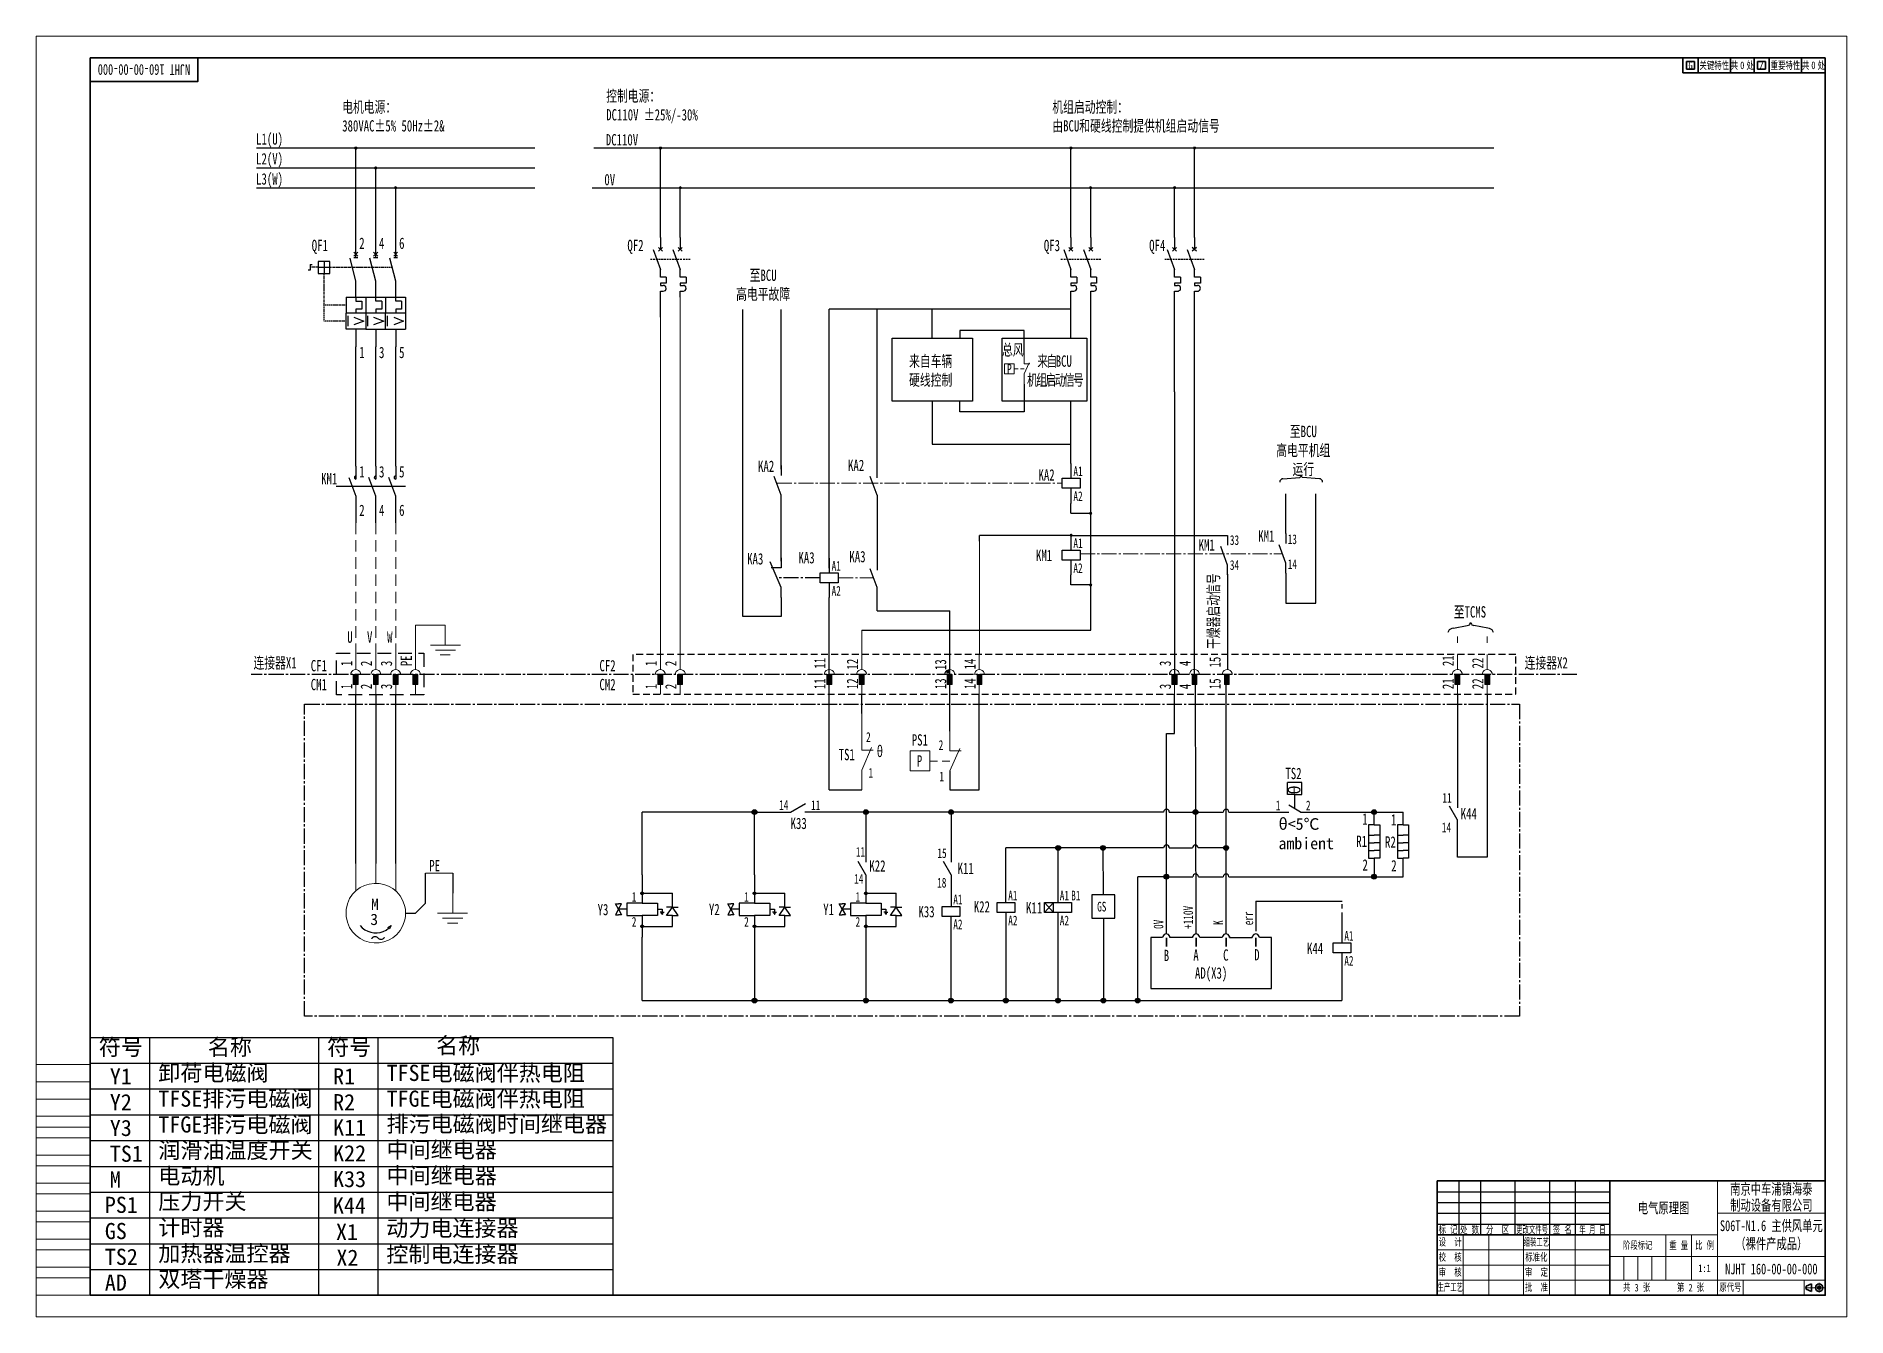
# Model space of a CAD drawing. Header units: millimetres. Extents: x 0 to 840, y 0 to 594.
import ezdxf
from ezdxf.enums import TextEntityAlignment as Align

# ---------------------------------------------------------------- set-up
doc = ezdxf.new("R2010")
doc.units = ezdxf.units.MM
doc.linetypes.add('CENTER1', pattern=[10, 7, -1, 1, -1])
doc.linetypes.add('HIDDEN', pattern=[9.525, 6.35, -3.175])
doc.layers.add('1', color=7, linetype='Continuous')
for name, color, linetype, lineweight in [('标注', 3, 'Continuous', 18), ('点划线', 4, 'CENTER1', 18), ('粗实线', 7, 'Continuous', 35)]:
    doc.layers.add(name, color=color, linetype=linetype, lineweight=lineweight)
doc.styles.add('海泰汉字样式', font='仿宋_GB2312.ttf', dxfattribs={"width": 0.7})

msp = doc.modelspace()

# ---------------------------------------------------------------- texts
at = {"style": '海泰汉字样式'}
for s, width, insert, char_height, attachment_point in [('电机电源：\\P380VAC±5% 50Hz±2&', 68.8745, (141.95, 563.81), 5.25, 1), ('{\\fSimSun|b0|i0|c134|p2;控制电源：\\P}DC110V ±25%/-30%', 81.5586, (264.43, 568.94), 5.25, 1), ('机组启动控制：\\P由BCU和硬线控制提供机组启动信号', 84.4989, (471.41, 563.81), 5.25, 1), ('L1(U)', 8.3197, (102.01, 548.95), 5.25, 1), ('DC110V', 9.6815, (264.27, 548.6), 5.25, 1), ('L2(V)', 8.3197, (102.01, 539.77), 5.25, 1), ('L3(W)', 8.3197, (102.01, 530.45), 5.25, 1), ('0V', 9.6815, (263.59, 530.11), 5.25, 1), ('QF1', 7.2528, (127.82, 499.57), 5.25, 1), ('2', 3.1931, (149.86, 500.59), 5.25, 1), ('4', 3.1931, (159.04, 500.59), 5.25, 1), ('6', 3.1931, (168.36, 500.59), 5.25, 1), ('QF2', 7.2528, (274.27, 499.57), 5.25, 1), ('QF3', 7.2528, (467.49, 499.57), 5.25, 1), ('QF4', 7.2528, (516.35, 499.57), 5.25, 1), ('至BCU\\P高电平故障', 78.8987, (337.24, 478.46), 5.25, 5), ('1', 3.1931, (149.86, 449.95), 5.25, 1), ('3', 3.1931, (159.04, 449.95), 5.25, 1), ('5', 3.1931, (168.36, 449.95), 5.25, 1), ('{\\fSimSun|b0|i0|c134|p2;来自车辆\\P硬线控制}', 39.6845, (414.98, 438.63), 5.25, 5), ('总风', 23.0472, (448.08, 451.17), 5.25, 1), ('{\\T0.75;来自}BCU{\\T0.75;\\P机组启动信号}', 38.6245, (472.47, 438.63), 5.25, 5), ('P', 1.6267, (450.44, 441.92), 4.5, 1), ('KA2', 7.2528, (334.9, 397.18), 5.25, 1), ('KA2', 7.2528, (376.64, 397.57), 5.25, 1), ('KM1', 7.2528, (132.17, 391.36), 5.25, 1), ('1', 3.1931, (149.86, 394.6), 5.25, 1), ('3', 3.1931, (159.04, 394.6), 5.25, 1), ('5', 3.1931, (168.36, 394.6), 5.25, 1), ('KA2', 7.2528, (465, 393.13), 5.25, 1), ('A1', 3.0132, (481.19, 394.44), 4.5, 1), ('A2', 3.0132, (481.19, 382.87), 4.5, 1), ('2', 3.1931, (149.86, 376.73), 5.25, 1), ('4', 3.1931, (159.04, 376.73), 5.25, 1), ('6', 3.1931, (168.36, 376.73), 5.25, 1), ('33', 3.0132, (553.78, 362.52), 4.5, 1), ('KM1', 7.2528, (566.94, 364.79), 5.25, 1), ('13', 3.0132, (580.6, 362.91), 4.5, 1), ('KA3', 7.2528, (329.83, 354.21), 5.25, 1), ('KA3', 7.2528, (353.62, 354.72), 5.25, 1), ('KA3', 7.2528, (377.27, 355.24), 5.25, 1), ('KM1', 7.2528, (463.83, 355.79), 5.25, 1), ('A1', 3.0132, (481.19, 361.1), 4.5, 1), ('KM1', 7.2528, (539.31, 360.69), 5.25, 1), ('A1', 3.0132, (369.01, 350.57), 4.5, 1), ('A2', 3.0132, (481.19, 349.53), 4.5, 1), ('34', 3.0132, (553.78, 350.95), 4.5, 1), ('14', 3.0132, (580.6, 351.34), 4.5, 1), ('A2', 3.0132, (369.01, 339), 4.5, 1), ('U', 2.6346, (144.29, 317.9), 5.25, 1), ('V', 2.6346, (153.47, 317.9), 5.25, 1), ('W', 2.6346, (162.79, 317.9), 5.25, 1), ('2', 3.0132, (385, 271.16), 4.5, 1), ('PS1', 7.2528, (406.2, 270.21), 5.25, 1), ('TS1', 7.2528, (372.3, 263.42), 5.25, 1), ('θ', 8.494, (389.95, 264.88), 5.25, 1), ('P', 2.1604, (408.56, 260.46), 5.25, 1), ('2', 3.0132, (418.69, 267.45), 4.5, 1), ('1', 3.0132, (386.12, 254.54), 4.5, 1), ('1', 3.0132, (419.01, 252.88), 4.5, 1), ('TS2', 8.494, (579.56, 254.64), 5.25, 1), ('14', 3.0132, (344.69, 239.65), 4.5, 1), ('11', 4.5, (359.46, 239.56), 4.5, 1), ('1', 3.0132, (575.13, 239.46), 4.5, 1), ('2', 3.0132, (589.09, 239.46), 4.5, 1), ('11', 3.0132, (652.4, 243), 4.5, 1), ('K44', 7.2528, (660.88, 235.97), 5.25, 1), ('K33', 7.2528, (349.99, 231.5), 5.25, 1), ('1', 8.494, (615.22, 233.48), 5.25, 1), ('1', 8.494, (628.56, 233.15), 5.25, 1), ('14', 3.0132, (652.15, 229.28), 4.5, 1), ('R1', 8.494, (612.43, 223.19), 5.25, 1), ('R2', 8.494, (625.77, 222.86), 5.25, 1), ('PE', 5.7655, (182.34, 211.89), 5.25, 1), ('11', 3.0132, (380.3, 217.91), 4.5, 1), ('K22', 7.2528, (386.53, 211.78), 5.25, 1), ('15', 3.0132, (418.08, 217.32), 4.5, 1), ('K11', 7.2528, (427.48, 210.62), 5.25, 1), ('2', 8.494, (615.29, 212.2), 5.25, 1), ('2', 8.494, (628.64, 211.87), 5.25, 1), ('14', 3.0132, (379.47, 205.37), 4.5, 1), ('18', 3.0132, (417.98, 203.6), 4.5, 1), ('{\\W1;M}', 8.1067, (155.33, 193.97), 5.25, 1), ('1', 3.0132, (276.31, 197.01), 4.5, 1), ('1', 3.0132, (328.45, 197.01), 4.5, 1), ('1', 3.0132, (380.13, 197.01), 4.5, 1), ('A1', 3.0132, (425.47, 195.86), 4.5, 1), ('A1', 3.0132, (450.95, 197.64), 4.5, 1), ('A1', 3.0132, (474.87, 197.64), 4.5, 1), ('B1', 3.0132, (480.18, 197.64), 4.5, 1), ('{\\W1;3\\fSimSun|b0|i0|c134|p2;～}', 6.567, (155, 186.97), 5.25, 1), ('Y3', 7.2528, (260.46, 191.52), 5.25, 1), ('2', 3.0132, (276.31, 185.44), 4.5, 1), ('Y2', 7.2528, (312.1, 191.55), 5.25, 1), ('2', 3.0132, (328.45, 185.44), 4.5, 1), ('Y1', 7.2528, (365.13, 191.57), 5.25, 1), ('2', 3.0132, (380.13, 185.44), 4.5, 1), ('K33', 7.2528, (409.3, 190.54), 5.25, 1), ('K22', 7.2528, (434.98, 192.8), 5.25, 1), ('A2', 3.0132, (450.95, 186.07), 4.5, 1), ('K11', 7.2528, (459.23, 192.33), 5.25, 1), ('A2', 3.0132, (474.87, 186.07), 4.5, 1), ('GS', 3.0132, (492.2, 192.5), 4.5, 1), ('A2', 3.0132, (425.47, 184.29), 4.5, 1), ('A1', 3.0132, (606.88, 178.98), 4.5, 1), ('B', 8.494, (523.08, 170.24), 5.25, 1), ('A', 8.494, (536.82, 170.43), 5.25, 1), ('C', 8.494, (550.65, 170.43), 5.25, 1), ('D', 8.494, (565.06, 170.53), 5.25, 1), ('K44', 7.2528, (589.58, 173.46), 5.25, 1), ('AD(X3)', 44.32, (537.59, 162.08), 5.25, 1), ('A2', 3.0132, (606.88, 167.41), 4.5, 1)]:
    msp.add_mtext_dynamic_manual_height_columns(s, width=width, gutter_width=17.5, heights=[0], dxfattribs=dict(at, insert=insert, char_height=char_height, attachment_point=attachment_point))
at = {"linetype": 'HIDDEN', "ltscale": 0.5, "char_height": 5.25, "attachment_point": 5, "style": '海泰汉字样式'}
for s, insert in [('至BCU\\P高电平机组运行', (587.86, 401.62)), ('至TCMS', (665.15, 326.83))]:
    msp.add_mtext_dynamic_manual_height_columns(s, width=25.2637, gutter_width=17.5, heights=[0], dxfattribs=dict(at, insert=insert))
at = {"attachment_point": 1, "rotation": 90, "style": '海泰汉字样式'}
for s, width, insert, char_height in [(' 干燥器启动信号', 44.4021, (543.51, 307.25), 5.25), ('1', 1.7657, (141.34, 301.8), 5.25), ('2', 1.7657, (150.52, 301.8), 5.25), ('3', 1.7657, (159.84, 301.8), 5.25), ('PE', 1.7657, (169.02, 301.8), 5.25), ('1', 1.7657, (282.62, 301.8), 5.25), ('2', 1.7657, (291.8, 301.8), 5.25), ('11', 1.7657, (360.92, 300.67), 5.25), ('12', 1.7657, (376.04, 300.22), 5.25), ('13', 1.7657, (416.94, 299.99), 5.25), ('14', 1.7657, (430.58, 300.29), 5.25), ('3', 1.7657, (521.16, 301.8), 5.25), ('4', 1.7657, (530.34, 301.8), 5.25), ('15', 1.7657, (544.25, 301.16), 5.25), ('21', 1.7657, (652.38, 301.8), 5.25), ('22', 1.7657, (666.15, 300.72), 5.25), ('11', 1.7657, (360.92, 291.11), 5.25), ('12', 1.7657, (376.04, 291.11), 5.25), ('13', 1.7657, (416.94, 291.11), 5.25), ('14', 1.7657, (430.58, 291.11), 5.25), ('15', 1.7657, (544.25, 291.11), 5.25), ('21', 1.7657, (652.38, 291.11), 5.25), ('22', 1.7657, (666.15, 291.11), 5.25), ('1', 1.7657, (141.34, 291.11), 5.25), ('2', 1.7657, (150.52, 291.11), 5.25), ('3', 1.7657, (159.84, 291.11), 5.25), ('1', 1.7657, (282.62, 291.11), 5.25), ('2', 1.7657, (291.8, 291.11), 5.25), ('3', 1.7657, (521.16, 291.11), 5.25), ('4', 1.7657, (530.34, 291.11), 5.25), ('+110V', 1.6512, (532.19, 179.9), 4.5), ('err', 1.6512, (560.05, 181.61), 4.5), ('{\\W0.7;0V}', 1.6512, (518.42, 179.9), 4.5), ('K', 1.6512, (546.1, 181.74), 4.5)]:
    msp.add_mtext_dynamic_manual_height_columns(s, width=width, gutter_width=17.5, heights=[0], dxfattribs=dict(at, insert=insert, char_height=char_height))
at = {"color": 2, "char_height": 5.25, "attachment_point": 1, "style": '海泰汉字样式'}
for s, width, insert in [('{\\fSimSun|b0|i0|c134|p2;连接器}X1', 27.339, (100.8, 305.97)), ('{\\fSimSun|b0|i0|c134|p2;CF1}\\PCM1', 17.8215, (127.38, 304.66)), ('{\\fSimSun|b0|i0|c134|p2;CF2}\\PCM2', 17.8215, (261.31, 304.66)), ('{\\fSimSun|b0|i0|c134|p2;连接器}X2', 27.339, (690.54, 305.97))]:
    msp.add_mtext_dynamic_manual_height_columns(s, width=width, gutter_width=17.5, heights=[0], dxfattribs=dict(at, insert=insert))
at = {"color": 140, "insert": (416.97, 295.84), "char_height": 6.744, "attachment_point": 1, "rotation": 90}
msp.add_mtext('{\\fCourier|b1|i0|c0|p8;.}', dxfattribs=at)
at = {"insert": (586.05, 246.52), "char_height": 5.4, "width": 52.7503, "attachment_point": 1, "rotation": 270}
msp.add_mtext('{\\fFangSong_GB2312|b0|i0|c134|p49;θ}', dxfattribs=at)
at = {"attachment_point": 1}
for s, insert, char_height, width in [('{\\fFangSong_GB2312|b0|i0|c134|p49;θ<5℃\\Pambient}', (576.36, 231.29), 5.4, 52.7503), ('{\\fFangSong_GB2312|b0|i0|c134|p49;符号}', (29.06, 128.84), 7.5, 60.6126), ('{\\fFangSong_GB2312|b0|i0|c134|p49;名称}', (79.63, 128.84), 7.5, 60.6126), ('{\\fFangSong_GB2312|b0|i0|c134|p49;符号}', (134.96, 128.84), 7.5, 60.6126), ('{\\fFangSong_GB2312|b0|i0|c134|p49;名称}', (185.53, 129.57), 7.5, 60.6126), ('{\\fFangSong_GB2312|b0|i0|c134|p49;卸荷电磁阀}', (56.64, 116.88), 7.5, 60.6126), ('{\\fFangSong_GB2312|b0|i0|c134|p49;TFSE电磁阀伴热电阻}', (162.54, 116.88), 7.5, 125.3883), ('{\\fFangSong_GB2312|b0|i0|c134|p49;Y1}', (34.15, 115.26), 7.5, 60.6126), ('{\\fFangSong_GB2312|b0|i0|c134|p49;R1}', (137.74, 115.26), 7.5, 60.6126), ('{\\fFangSong_GB2312|b0|i0|c134|p49;Y2}', (34.15, 103.3), 7.5, 60.6126), ('{\\fFangSong_GB2312|b0|i0|c134|p49;TFSE排污电磁阀}', (56.64, 104.93), 7.5, 124.3597), ('{\\fFangSong_GB2312|b0|i0|c134|p49;R2}', (137.74, 103.3), 7.5, 60.6126), ('{\\fFangSong_GB2312|b0|i0|c134|p49;TFGE电磁阀伴热电阻}', (162.54, 104.93), 7.5, 119.8988), ('{\\fFangSong_GB2312|b0|i0|c134|p49;TFGE排污电磁阀}', (56.64, 92.97), 7.5, 93.5861), ('{\\fFangSong_GB2312|b0|i0|c134|p49;排污电磁阀时间继电器}', (162.54, 93.18), 7.5, 117.6939), ('{\\fFangSong_GB2312|b0|i0|c134|p49;Y3}', (34.15, 91.35), 7.5, 60.6126), ('{\\fFangSong_GB2312|b0|i0|c134|p49;K11}', (137.74, 91.55), 7.5, 60.6126), ('{\\fFangSong_GB2312|b0|i0|c134|p49;TS1}', (34.15, 79.39), 7.5, 60.6126), ('{\\fFangSong_GB2312|b0|i0|c134|p49;润滑油温度开关}', (56.64, 81.01), 7.5, 110.023), ('{\\fFangSong_GB2312|b0|i0|c134|p49;K22}', (137.74, 79.6), 7.5, 60.6126), ('{\\fFangSong_GB2312|b0|i0|c134|p49;中间继电器}', (162.54, 81.22), 7.5, 60.6126), ('{\\fFangSong_GB2312|b0|i0|c134|p49;M}', (34.15, 67.43), 7.5, 60.6126), ('{\\fFangSong_GB2312|b0|i0|c134|p49;电动机}', (56.64, 69.06), 7.5, 60.6126), ('{\\fFangSong_GB2312|b0|i0|c134|p49;K33}', (137.74, 67.64), 7.5, 60.6126), ('{\\fFangSong_GB2312|b0|i0|c134|p49;中间继电器}', (162.54, 69.26), 7.5, 60.6126), ('{\\fFangSong_GB2312|b0|i0|c134|p49;PS1}', (31.84, 55.68), 7.5, 60.6126), ('{\\fFangSong_GB2312|b0|i0|c134|p49;压力开关}', (56.64, 57.3), 7.5, 60.6126), ('{\\fFangSong_GB2312|b0|i0|c134|p49;K44}', (137.65, 55.4), 7.5, 60.6126), ('{\\fFangSong_GB2312|b0|i0|c134|p49;中间继电器}', (162.46, 57.16), 7.5, 60.6126), ('{\\fFangSong_GB2312|b0|i0|c134|p49;GS}', (31.84, 43.52), 7.5, 60.6126), ('{\\fFangSong_GB2312|b0|i0|c134|p49;计时器}', (56.64, 45.14), 7.5, 60.6126), ('{\\fFangSong_GB2312|b0|i0|c134|p49;X1}', (139.08, 43.12), 7.5, 60.6126), ('{\\fFangSong_GB2312|b0|i0|c134|p49;动力电连接器}', (162.42, 44.86), 7.5, 116.2607), ('{\\fFangSong_GB2312|b0|i0|c134|p49;加热器温控器}', (56.64, 33.18), 7.5, 92.4515), ('{\\fFangSong_GB2312|b0|i0|c134|p49;控制电连接器}', (162.42, 32.79), 7.5, 116.2607), ('{\\fFangSong_GB2312|b0|i0|c134|p49;TS2}', (31.84, 31.56), 7.5, 60.6126), ('{\\fFangSong_GB2312|b0|i0|c134|p49;X2}', (139.28, 31.17), 7.5, 60.6126), ('{\\fFangSong_GB2312|b0|i0|c134|p49;AD}', (31.84, 19.6), 7.5, 60.6126), ('{\\fFangSong_GB2312|b0|i0|c134|p49;双塔干燥器}', (56.64, 21.23), 7.5, 92.4515)]:
    msp.add_mtext(s, dxfattribs=dict(at, insert=insert, char_height=char_height, width=width))

# ---------------------------------------------------------------- blocks, each defined once
blk = doc.blocks.new('NJHT-更改区')
at = {"color": 7, "linetype": 'Continuous'}
for p, q in [((0, 5), (80, 5)), ((0, 0), (80, 0)), ((10, 5), (10, 0)), ((20, 5), (20, 0)), ((36, 5), (36, 0)), ((52, 5), (52, 0)), ((64, 5), (64, 0))]:
    blk.add_line(p, q, dxfattribs=at)
at = {"color": 7, "linetype": 'Continuous', "lineweight": 35}
for p, q in [((0, 0), (0, 5)), ((80, 0), (80, 5))]:
    blk.add_line(p, q, dxfattribs=at)
at = {"color": 2, "linetype": 'Continuous', "style": '海泰汉字样式'}
for tag, width, p in [('1', 0.7, (5, 2.5)), ('2', 0.7, (15, 2.5)), ('3', 0.7, (28, 2.5)), ('4', 0.6, (44, 2.5)), ('5', 0.7, (58, 2.5)), ('6', 0.6, (72, 2.5))]:
    blk.add_attdef(tag, text='', height=3.5, dxfattribs=dict(at, width=width)).set_placement(p, align=Align.MIDDLE_CENTER)
blk = doc.blocks.new('ItemName')
at = {"insert": (805, 37.75), "char_height": 5, "width": 50, "attachment_point": 5, "style": '海泰汉字样式'}
blk.add_mtext('S06T-N1.6 主供风单元（裸件产成品）', dxfattribs=at)
blk = doc.blocks.new('HTDrawingNo')
at = {"insert": (50, 578.5), "char_height": 5, "width": 50, "attachment_point": 5, "rotation": 180, "style": '海泰汉字样式'}
blk.add_mtext('NJHT 160-00-00-000', dxfattribs=at)
at = {"insert": (805, 22.15), "char_height": 5, "width": 50, "attachment_point": 5, "style": '海泰汉字样式'}
blk.add_mtext('NJHT 160-00-00-000', dxfattribs=at)
blk = doc.blocks.new('NJHT-A1')
at = {"color": 7, "linetype": 'Continuous', "lineweight": 18}
for p, q in [((0, 0), (0, 594)), ((840, 594), (0, 594)), ((840, 0), (840, 594)), ((25, 117), (0, 117)), ((25, 109), (0, 109)), ((25, 101), (0, 101)), ((25, 93), (0, 93)), ((25, 88), (0, 88)), ((25, 83), (0, 83)), ((25, 75), (0, 75)), ((25, 70), (0, 70)), ((25, 62), (0, 62)), ((780, 10), (780, 63)), ((25, 57), (0, 57)), ((25, 49), (0, 49)), ((25, 44), (0, 44)), ((780, 48), (830, 48)), ((25, 36), (0, 36)), ((662, 38), (662, 10)), ((674, 38), (674, 10)), ((690, 38), (690, 10)), ((702, 38), (702, 10)), ((714, 38), (714, 10)), ((730, 38), (780, 38)), ((756, 38), (756, 17)), ((768, 38), (768, 17)), ((25, 31), (0, 31)), ((650, 31), (730, 31)), ((780, 28), (730, 28)), ((736.5, 28), (736.5, 17)), ((743, 28), (743, 17)), ((749.5, 28), (749.5, 17)), ((780, 28), (830, 28)), ((25, 23), (0, 23)), ((25, 18), (0, 18)), ((650, 24), (730, 24)), ((650, 17), (730, 17)), ((780, 17), (730, 17)), ((830, 17), (780, 17)), ((792, 17), (792, 10)), ((0, 10), (25, 10)), ((840, 0), (0, 0))]:
    blk.add_line(p, q, dxfattribs=at)
at = {"color": 7, "linetype": 'Continuous', "lineweight": 35}
for p, q in [((830, 584), (25, 584)), ((25, 584), (25, 10)), ((830, 10), (830, 584)), ((730, 10), (730, 63)), ((730, 38), (650, 38)), ((25, 10), (830, 10))]:
    blk.add_line(p, q, dxfattribs=at)
blk.add_lwpolyline([(75, 584), (75, 573), (25, 573)], dxfattribs=at)
blk.add_lwpolyline([(650, 10), (830, 10), (830, 63), (650, 63)], close=True, dxfattribs=at)
at = {"color": 2, "linetype": 'Continuous', "lineweight": 18, "char_height": 3.5, "attachment_point": 5, "style": '海泰汉字样式'}
for s, insert, width in [('设  计', (656, 34.5), 12), ('{\\W0.6;组装工艺}', (696, 34.5), 12), ('阶段标记', (743, 33), 26), ('重 量', (762, 33), 12), ('比 例', (774, 33), 12), ('校  核', (656, 27.5), 12), ('标准化', (696, 27.5), 12), ('审  核', (656, 20.5), 12), ('审  定', (696, 20.5), 12), ('{\\W0.6;生产工艺}', (656, 13.5), 12), ('批  准', (696, 13.5), 12), ('共   张', (742.5, 13.5), 25), ('第   张', (767.5, 13.5), 25), ('原代号', (786, 13.5), 12)]:
    blk.add_mtext(s, dxfattribs=dict(at, insert=insert, width=width))
at = {"color": 2, "linetype": 'Continuous', "lineweight": 18, "style": '海泰汉字样式', "width": 0.6}
blk.add_attdef('5', text='', height=5, rotation=180, dxfattribs=at).set_placement((50, 578.5), align=Align.MIDDLE_CENTER)
at = {"color": 2, "linetype": 'Continuous', "lineweight": 18, "style": '海泰汉字样式'}
for tag, height, width, p in [('1', 5, 0.7, (805, 59.25)), ('7', 5, 0.7, (755, 50.5)), ('2', 5, 0.7, (805, 51.75)), ('12', 3.5, 0.7, (668, 34.5)), ('13', 3.5, 0.6, (682, 34.5)), ('20', 3.5, 0.7, (708, 34.5)), ('21', 3.5, 0.6, (722, 34.5)), ('3', 5, 0.6, (805, 38)), ('14', 3.5, 0.7, (668, 27.5)), ('15', 3.5, 0.6, (682, 27.5)), ('22', 3.5, 0.7, (708, 27.5)), ('23', 3.5, 0.6, (722, 27.5)), ('16', 3.5, 0.7, (668, 20.5)), ('17', 3.5, 0.6, (682, 20.5)), ('24', 3.5, 0.7, (708, 20.5)), ('25', 3.5, 0.6, (722, 20.5)), ('8', 3.5, 0.7, (762, 22.5)), ('9', 3.5, 0.7, (774, 22.5)), ('4', 5, 0.6, (805, 22.5)), ('18', 3.5, 0.7, (668, 13.5)), ('19', 3.5, 0.6, (682, 13.5)), ('26', 3.5, 0.7, (708, 13.5)), ('27', 3.5, 0.6, (722, 13.5)), ('11', 3.5, 0.7, (742.5, 13.5)), ('10', 3.5, 0.7, (767.5, 13.5)), ('6', 3.5, 0.7, (811.57, 13.5))]:
    blk.add_attdef(tag, text='', height=height, dxfattribs=dict(at, width=width)).set_placement(p, align=Align.MIDDLE_CENTER)
blk = doc.blocks.new('质量特性标注表')
at = {"layer": '粗实线'}
for p, q in [((0, 0), (0, -7)), ((0, 0), (66, 0)), ((7, 0), (7, -7)), ((22, 0), (22, -7)), ((33, 0), (33, -7)), ((40, 0), (40, -7)), ((55, 0), (55, -7)), ((66, 0), (66, -7)), ((0, -7), (66, -7)), ((1.65, -1.65), (5.35, -1.65)), ((1.65, -5.35), (1.65, -1.65)), ((5.35, -5.35), (1.65, -5.35)), ((5.35, -1.65), (5.35, -5.35)), ((34.65, -1.65), (38.35, -1.65)), ((34.65, -5.35), (34.65, -1.65)), ((38.35, -5.35), (34.65, -5.35)), ((38.35, -1.65), (38.35, -5.35))]:
    blk.add_line(p, q, dxfattribs=at)
at = {"layer": '标注', "color": 2, "style": '海泰汉字样式', "width": 0.7}
for s, p in [('G', (3.5, -3.5)), ('关键特性', (14.5, -3.5)), ('共  处', (27.5, -3.5)), ('Z', (36.5, -3.5)), ('重要特性', (47.5, -3.5)), ('共  处', (60.5, -3.5))]:
    blk.add_text(s, height=3.5, dxfattribs=at).set_placement(p, align=Align.MIDDLE_CENTER)
for tag, p in [('关键特性处数', (27.5, -3.5)), ('重要特性处数', (60.5, -3.5))]:
    blk.add_attdef(tag, text='', height=3.5, dxfattribs=at).set_placement(p, align=Align.MIDDLE_CENTER)
blk = doc.blocks.new('电磁阀')
at = {"color": 7, "ltscale": 0.416487}
blk.add_line((0, 0), (0, -30), dxfattribs=at)
blk.add_line((0, 0), (0, -30), dxfattribs=at)
at = {"color": 7, "ltscale": 0.007597}
for p, q in [((-1.4, -19.6), (-1.3, -19.1)), ((-1.4, -19.6), (-1.3, -19.1)), ((-1.3, -19.1), (-1, -18.6)), ((-1.3, -19.1), (-1, -18.6)), ((-1, -18.6), (-0.5, -18.3)), ((-1, -18.6), (-0.5, -18.3)), ((-0.5, -18.3), (0, -18.2)), ((-0.5, -18.3), (0, -18.2)), ((0, -18.2), (0.5, -18.3)), ((0, -18.2), (0.5, -18.3)), ((0.5, -18.3), (1, -18.6)), ((0.5, -18.3), (1, -18.6)), ((1, -18.6), (1.3, -19.1)), ((1, -18.6), (1.3, -19.1)), ((1.3, -19.1), (1.4, -19.6)), ((1.3, -19.1), (1.4, -19.6)), ((-1.3, -20.1), (-1.4, -19.6)), ((-1.3, -20.1), (-1.4, -19.6)), ((-1, -20.6), (-1.3, -20.1)), ((-1, -20.6), (-1.3, -20.1)), ((-0.5, -20.9), (-1, -20.6)), ((-0.5, -20.9), (-1, -20.6)), ((0, -21), (-0.5, -20.9)), ((0, -21), (-0.5, -20.9)), ((0.5, -20.9), (0, -21)), ((0.5, -20.9), (0, -21)), ((1, -20.6), (0.5, -20.9)), ((1, -20.6), (0.5, -20.9)), ((1.3, -20.1), (1, -20.6)), ((1.3, -20.1), (1, -20.6)), ((1.4, -19.6), (1.3, -20.1)), ((1.4, -19.6), (1.3, -20.1)), ((-1.4, -54.7), (-1.3, -54.2)), ((-1.4, -54.7), (-1.3, -54.2)), ((-1.3, -55.2), (-1.4, -54.7)), ((-1.3, -55.2), (-1.4, -54.7)), ((-1.3, -54.2), (-1, -53.7)), ((-1.3, -54.2), (-1, -53.7)), ((-1, -55.7), (-1.3, -55.2)), ((-1, -55.7), (-1.3, -55.2)), ((-1, -53.7), (-0.5, -53.4)), ((-1, -53.7), (-0.5, -53.4)), ((-0.5, -56), (-1, -55.7)), ((-0.5, -56), (-1, -55.7)), ((-0.5, -53.4), (0, -53.3)), ((-0.5, -53.4), (0, -53.3)), ((0, -56.1), (-0.5, -56)), ((0, -56.1), (-0.5, -56)), ((0, -53.3), (0.5, -53.4)), ((0, -53.3), (0.5, -53.4)), ((0.5, -56), (0, -56.1)), ((0.5, -56), (0, -56.1)), ((0.5, -53.4), (1, -53.7)), ((0.5, -53.4), (1, -53.7)), ((1, -55.7), (0.5, -56)), ((1, -55.7), (0.5, -56)), ((1, -53.7), (1.3, -54.2)), ((1, -53.7), (1.3, -54.2)), ((1.3, -55.2), (1, -55.7)), ((1.3, -55.2), (1, -55.7)), ((1.3, -54.2), (1.4, -54.7)), ((1.3, -54.2), (1.4, -54.7)), ((1.4, -54.7), (1.3, -55.2)), ((1.4, -54.7), (1.3, -55.2))]:
    blk.add_line(p, q, dxfattribs=at)
at = {"color": 7, "ltscale": 0.092843}
for q in [(-28.2, -30.7), (-28.2, -30.7), (-28.2, -42.4), (-28.2, -42.4), (-21.8, -30.7), (-21.8, -30.7), (-21.8, -42.4), (-21.8, -42.4)]:
    blk.add_line((-25, -36.6), q, dxfattribs=at)
at = {"color": 7, "ltscale": 0.044268}
for p, q in [((-28.2, -30.7), (-25, -30.7)), ((-28.2, -30.7), (-25, -30.7)), ((-28.2, -42.4), (-25, -42.4)), ((-28.2, -42.4), (-25, -42.4))]:
    blk.add_line(p, q, dxfattribs=at)
at = {"color": 7, "ltscale": 0.044269}
for p, q in [((-21.8, -30.7), (-25, -30.7)), ((-21.8, -30.7), (-25, -30.7)), ((-21.8, -42.4), (-25, -42.4)), ((-21.8, -42.4), (-25, -42.4))]:
    blk.add_line(p, q, dxfattribs=at)
at = {"color": 7, "ltscale": 0.121009}
blk.add_line((-16.3, -36.6), (-25, -36.6), dxfattribs=at)
blk.add_line((-16.3, -36.6), (-25, -36.6), dxfattribs=at)
at = {"color": 7, "ltscale": 0.226511}
for p, q in [((0, -30), (-16.3, -30)), ((0, -30), (-16.3, -30)), ((0, -30), (16.3, -30)), ((-16.3, -43.1), (0, -43.1)), ((-16.3, -43.1), (0, -43.1)), ((16.3, -43.1), (0, -43.1)), ((16.3, -43.1), (0, -43.1))]:
    blk.add_line(p, q, dxfattribs=at)
at = {"color": 7, "ltscale": 0.18267}
for p, q in [((-16.3, -30), (-16.3, -43.1)), ((-16.3, -30), (-16.3, -43.1)), ((16.3, -30), (16.3, -43.1))]:
    blk.add_line(p, q, dxfattribs=at)
at = {"color": 7, "ltscale": 0.445714}
for p, q in [((0, -19.6), (32.1, -19.6)), ((0, -19.6), (32.1, -19.6)), ((0, -54.7), (32.1, -54.7)), ((0, -54.7), (32.1, -54.7))]:
    blk.add_line(p, q, dxfattribs=at)
at = {"color": 7, "ltscale": 0.067085}
blk.add_line((16.3, -36.6), (21.1, -36.6), dxfattribs=at)
at = {"color": 7, "ltscale": 0.04459}
blk.add_line((21.1, -36.6), (21.1, -39.8), dxfattribs=at)
at = {"color": 7, "ltscale": 0.148438}
for p in [(26, -43.1), (26, -43.1), (38.1, -43.1), (38.1, -43.1)]:
    blk.add_line(p, (32.1, -34.3), dxfattribs=at)
at = {"color": 7, "ltscale": 0.083936}
for p, q in [((32.1, -34.3), (26, -34.3)), ((32.1, -34.3), (26, -34.3)), ((32.1, -34.3), (38.1, -34.3)), ((32.1, -34.3), (38.1, -34.3)), ((32.1, -43.1), (26, -43.1)), ((32.1, -43.1), (26, -43.1)), ((32.1, -43.1), (38.1, -43.1)), ((32.1, -43.1), (38.1, -43.1))]:
    blk.add_line(p, q, dxfattribs=at)
at = {"color": 7, "ltscale": 0.204694}
blk.add_line((32.1, -34.3), (32.1, -19.6), dxfattribs=at)
blk.add_line((32.1, -34.3), (32.1, -19.6), dxfattribs=at)
at = {"color": 7, "ltscale": 0.321499}
blk.add_line((0, -43.1), (0, -66.3), dxfattribs=at)
blk.add_line((0, -43.1), (0, -66.3), dxfattribs=at)
at = {"color": 7, "ltscale": 0.028234}
blk.add_line((21.1, -39.8), (19.1, -39.8), dxfattribs=at)
at = {"color": 7, "ltscale": 0.016336}
for q in [(20, -40.9), (22.3, -40.9)]:
    blk.add_line((21.1, -40.9), q, dxfattribs=at)
at = {"color": 7, "ltscale": 0.005879}
for q in [(20.7, -41.8), (21.6, -41.8)]:
    blk.add_line((21.1, -41.8), q, dxfattribs=at)
at = {"color": 7, "ltscale": 0.028235}
blk.add_line((21.1, -39.8), (23.2, -39.8), dxfattribs=at)
at = {"color": 7, "ltscale": 0.16075}
blk.add_line((32.1, -54.7), (32.1, -43.1), dxfattribs=at)
blk.add_line((32.1, -54.7), (32.1, -43.1), dxfattribs=at)
at = {"color": 7}
for centre in [(0, -19.6), (0, -54.7)]:
    blk.add_circle(centre, 1.4, dxfattribs=at)
for points in [[(1.3, -20.1), (-1.4, -19.6), (-1, -18.6), (-1.3, -19.1)], [(1.3, -20.1), (-1.4, -19.6), (-1, -18.6), (-1.3, -19.1)], [(1.3, -20.1), (-1, -18.6), (0, -18.2), (-0.5, -18.3)], [(1.3, -20.1), (-1, -18.6), (0, -18.2), (-0.5, -18.3)], [(1.3, -20.1), (0, -18.2), (1, -18.6), (0.5, -18.3)], [(1.3, -20.1), (0, -18.2), (1, -18.6), (0.5, -18.3)], [(1.3, -20.1), (1, -18.6), (1.4, -19.6), (1.3, -19.1)], [(1.3, -20.1), (1, -18.6), (1.4, -19.6), (1.3, -19.1)], [(1.3, -20.1), (-1, -20.6), (-1.4, -19.6), (-1.3, -20.1)], [(1.3, -20.1), (-1, -20.6), (-1.4, -19.6), (-1.3, -20.1)], [(1.3, -20.1), (0, -21), (-1, -20.6), (-0.5, -20.9)], [(1.3, -20.1), (0, -21), (-1, -20.6), (-0.5, -20.9)], [(1.3, -20.1), (1, -20.6), (0, -21), (0.5, -20.9)], [(1.3, -20.1), (1, -20.6), (0, -21), (0.5, -20.9)], [(1.3, -55.2), (-1.4, -54.7), (-1, -53.7), (-1.3, -54.2)], [(1.3, -55.2), (-1.4, -54.7), (-1, -53.7), (-1.3, -54.2)], [(1.3, -55.2), (-1, -55.7), (-1.4, -54.7), (-1.3, -55.2)], [(1.3, -55.2), (-1, -55.7), (-1.4, -54.7), (-1.3, -55.2)], [(1.3, -55.2), (-1, -53.7), (0, -53.3), (-0.5, -53.4)], [(1.3, -55.2), (-1, -53.7), (0, -53.3), (-0.5, -53.4)], [(1.3, -55.2), (0, -56.1), (-1, -55.7), (-0.5, -56)], [(1.3, -55.2), (0, -56.1), (-1, -55.7), (-0.5, -56)], [(1.3, -55.2), (0, -53.3), (1, -53.7), (0.5, -53.4)], [(1.3, -55.2), (0, -53.3), (1, -53.7), (0.5, -53.4)], [(1.3, -55.2), (1, -55.7), (0, -56.1), (0.5, -56)], [(1.3, -55.2), (1, -55.7), (0, -56.1), (0.5, -56)], [(1.3, -55.2), (1, -53.7), (1.4, -54.7), (1.3, -54.2)], [(1.3, -55.2), (1, -53.7), (1.4, -54.7), (1.3, -54.2)]]:
    blk.add_solid(points, dxfattribs=at)

# ---------------------------------------------------------------- hatches: boundary and pattern name
h = msp.add_hatch(color=0)
h.dxf.hatch_style = 2
h.paths.add_polyline_path([(147.64, 542.56), (148.18, 542.15), (147.51, 542.15)])
h = msp.add_hatch(color=0)
h.dxf.hatch_style = 2
h.paths.add_polyline_path([(147.51, 542.15), (148.18, 542.15), (147.64, 541.75)])
h = msp.add_hatch(color=0)
h.dxf.hatch_style = 2
h.paths.add_polyline_path([(147.91, 542.83), (148.32, 542.29), (147.64, 542.56)])
h = msp.add_hatch(color=0)
h.dxf.hatch_style = 2
h.paths.add_polyline_path([(148.32, 542.29), (147.64, 542.56), (148.18, 542.15)])
h = msp.add_hatch(color=0)
h.dxf.hatch_style = 2
h.paths.add_polyline_path([(147.64, 541.75), (148.18, 542.15), (147.91, 541.48)])
h = msp.add_hatch(color=0)
h.dxf.hatch_style = 2
h.paths.add_polyline_path([(148.32, 542.83), (148.32, 542.29), (147.91, 542.83)])
h = msp.add_hatch(color=0)
h.dxf.hatch_style = 2
h.paths.add_polyline_path([(148.18, 542.15), (147.91, 541.48), (148.32, 542.02)])
h = msp.add_hatch(color=0)
h.dxf.hatch_style = 2
h.paths.add_polyline_path([(147.91, 541.48), (148.32, 542.02), (148.32, 541.34)])
h = msp.add_hatch(color=0)
h.dxf.hatch_style = 2
h.paths.add_polyline_path([(148.99, 542.56), (148.32, 542.15), (148.72, 542.83)])
h = msp.add_hatch(color=0)
h.dxf.hatch_style = 2
h.paths.add_polyline_path([(148.32, 542.15), (148.72, 542.83), (148.32, 542.29)])
h = msp.add_hatch(color=0)
h.dxf.hatch_style = 2
h.paths.add_polyline_path([(148.72, 542.83), (148.32, 542.29), (148.32, 542.83)])
h = msp.add_hatch(color=0)
h.dxf.hatch_style = 2
h.paths.add_polyline_path([(148.45, 542.15), (148.99, 542.56), (148.32, 542.15)])
h = msp.add_hatch(color=0)
h.dxf.hatch_style = 2
h.paths.add_polyline_path([(148.32, 542.02), (148.99, 541.75), (148.32, 542.15)])
h = msp.add_hatch(color=0)
h.dxf.hatch_style = 2
h.paths.add_polyline_path([(148.99, 541.75), (148.32, 542.15), (148.99, 542.15)])
h = msp.add_hatch(color=0)
h.dxf.hatch_style = 2
h.paths.add_polyline_path([(148.32, 541.34), (148.32, 542.02), (148.72, 541.48)])
h = msp.add_hatch(color=0)
h.dxf.hatch_style = 2
h.paths.add_polyline_path([(148.72, 541.48), (148.32, 542.02), (148.99, 541.75)])
h = msp.add_hatch(color=0)
h.dxf.hatch_style = 2
h.paths.add_polyline_path([(148.99, 542.15), (148.45, 542.15), (148.99, 542.56)])
h = msp.add_hatch(color=0)
h.dxf.hatch_style = 2
h.paths.add_polyline_path([(288.92, 542.56), (289.46, 542.15), (288.78, 542.15)])
h = msp.add_hatch(color=0)
h.dxf.hatch_style = 2
h.paths.add_polyline_path([(288.78, 542.15), (289.46, 542.15), (288.92, 541.75)])
h = msp.add_hatch(color=0)
h.dxf.hatch_style = 2
h.paths.add_polyline_path([(289.19, 542.83), (289.59, 542.29), (288.92, 542.56)])
h = msp.add_hatch(color=0)
h.dxf.hatch_style = 2
h.paths.add_polyline_path([(289.59, 542.29), (288.92, 542.56), (289.46, 542.15)])
h = msp.add_hatch(color=0)
h.dxf.hatch_style = 2
h.paths.add_polyline_path([(288.92, 541.75), (289.46, 542.15), (289.19, 541.48)])
h = msp.add_hatch(color=0)
h.dxf.hatch_style = 2
h.paths.add_polyline_path([(289.59, 542.83), (289.59, 542.29), (289.19, 542.83)])
h = msp.add_hatch(color=0)
h.dxf.hatch_style = 2
h.paths.add_polyline_path([(289.46, 542.15), (289.19, 541.48), (289.59, 542.02)])
h = msp.add_hatch(color=0)
h.dxf.hatch_style = 2
h.paths.add_polyline_path([(289.19, 541.48), (289.59, 542.02), (289.59, 541.34)])
h = msp.add_hatch(color=0)
h.dxf.hatch_style = 2
h.paths.add_polyline_path([(289.73, 542.15), (290, 542.83), (289.59, 542.29)])
h = msp.add_hatch(color=0)
h.dxf.hatch_style = 2
h.paths.add_polyline_path([(290, 542.83), (289.59, 542.29), (289.59, 542.83)])
h = msp.add_hatch(color=0)
h.dxf.hatch_style = 2
h.paths.add_polyline_path([(289.59, 542.02), (290.27, 541.75), (289.73, 542.15)])
h = msp.add_hatch(color=0)
h.dxf.hatch_style = 2
h.paths.add_polyline_path([(289.59, 541.34), (289.59, 542.02), (290, 541.48)])
h = msp.add_hatch(color=0)
h.dxf.hatch_style = 2
h.paths.add_polyline_path([(290, 541.48), (289.59, 542.02), (290.27, 541.75)])
h = msp.add_hatch(color=0)
h.dxf.hatch_style = 2
h.paths.add_polyline_path([(290.27, 542.56), (289.73, 542.15), (290, 542.83)])
h = msp.add_hatch(color=0)
h.dxf.hatch_style = 2
h.paths.add_polyline_path([(290.27, 542.15), (289.73, 542.15), (290.27, 542.56)])
h = msp.add_hatch(color=0)
h.dxf.hatch_style = 2
h.paths.add_polyline_path([(290.27, 541.75), (289.73, 542.15), (290.27, 542.15)])
h = msp.add_hatch(color=0)
h.dxf.hatch_style = 2
h.paths.add_polyline_path([(479.4, 542.56), (479.94, 542.15), (479.27, 542.15)])
h = msp.add_hatch(color=0)
h.dxf.hatch_style = 2
h.paths.add_polyline_path([(479.27, 542.15), (479.94, 542.15), (479.4, 541.75)])
h = msp.add_hatch(color=0)
h.dxf.hatch_style = 2
h.paths.add_polyline_path([(479.67, 542.83), (479.94, 542.29), (479.4, 542.56)])
h = msp.add_hatch(color=0)
h.dxf.hatch_style = 2
h.paths.add_polyline_path([(479.94, 542.29), (479.4, 542.56), (479.94, 542.15)])
h = msp.add_hatch(color=0)
h.dxf.hatch_style = 2
h.paths.add_polyline_path([(479.4, 541.75), (479.94, 542.15), (479.67, 541.48)])
h = msp.add_hatch(color=0)
h.dxf.hatch_style = 2
h.paths.add_polyline_path([(479.94, 542.83), (479.94, 542.29), (479.67, 542.83)])
h = msp.add_hatch(color=0)
h.dxf.hatch_style = 2
h.paths.add_polyline_path([(479.94, 542.15), (479.67, 541.48), (479.94, 542.02)])
h = msp.add_hatch(color=0)
h.dxf.hatch_style = 2
h.paths.add_polyline_path([(479.67, 541.48), (479.94, 542.02), (479.94, 541.34)])
h = msp.add_hatch(color=0)
h.dxf.hatch_style = 2
h.paths.add_polyline_path([(480.35, 542.83), (480.08, 542.29), (479.94, 542.83)])
h = msp.add_hatch(color=0)
h.dxf.hatch_style = 2
h.paths.add_polyline_path([(480.08, 542.29), (479.94, 542.83), (479.94, 542.29)])
h = msp.add_hatch(color=0)
h.dxf.hatch_style = 2
h.paths.add_polyline_path([(479.94, 541.34), (479.94, 542.02), (480.35, 541.48)])
h = msp.add_hatch(color=0)
h.dxf.hatch_style = 2
h.paths.add_polyline_path([(479.94, 542.02), (480.35, 541.48), (480.08, 542.02)])
h = msp.add_hatch(color=0)
h.dxf.hatch_style = 2
h.paths.add_polyline_path([(480.62, 542.56), (480.08, 542.15), (480.35, 542.83)])
h = msp.add_hatch(color=0)
h.dxf.hatch_style = 2
h.paths.add_polyline_path([(480.08, 542.15), (480.35, 542.83), (480.08, 542.29)])
h = msp.add_hatch(color=0)
h.dxf.hatch_style = 2
h.paths.add_polyline_path([(480.75, 542.15), (480.08, 542.15), (480.62, 542.56)])
h = msp.add_hatch(color=0)
h.dxf.hatch_style = 2
h.paths.add_polyline_path([(480.08, 542.02), (480.62, 541.75), (480.08, 542.15)])
h = msp.add_hatch(color=0)
h.dxf.hatch_style = 2
h.paths.add_polyline_path([(480.62, 541.75), (480.08, 542.15), (480.75, 542.15)])
h = msp.add_hatch(color=0)
h.dxf.hatch_style = 2
h.paths.add_polyline_path([(480.35, 541.48), (480.08, 542.02), (480.62, 541.75)])
h = msp.add_hatch(color=0)
h.dxf.hatch_style = 2
h.paths.add_polyline_path([(536.78, 542.56), (537.32, 542.15), (536.64, 542.15)])
h = msp.add_hatch(color=0)
h.dxf.hatch_style = 2
h.paths.add_polyline_path([(536.64, 542.15), (537.32, 542.15), (536.78, 541.75)])
h = msp.add_hatch(color=0)
h.dxf.hatch_style = 2
h.paths.add_polyline_path([(537.05, 542.83), (537.32, 542.29), (536.78, 542.56)])
h = msp.add_hatch(color=0)
h.dxf.hatch_style = 2
h.paths.add_polyline_path([(537.32, 542.29), (536.78, 542.56), (537.32, 542.15)])
h = msp.add_hatch(color=0)
h.dxf.hatch_style = 2
h.paths.add_polyline_path([(536.78, 541.75), (537.32, 542.15), (537.05, 541.48)])
h = msp.add_hatch(color=0)
h.dxf.hatch_style = 2
h.paths.add_polyline_path([(537.32, 542.83), (537.32, 542.29), (537.05, 542.83)])
h = msp.add_hatch(color=0)
h.dxf.hatch_style = 2
h.paths.add_polyline_path([(537.32, 542.15), (537.05, 541.48), (537.32, 542.02)])
h = msp.add_hatch(color=0)
h.dxf.hatch_style = 2
h.paths.add_polyline_path([(537.05, 541.48), (537.32, 542.02), (537.32, 541.34)])
h = msp.add_hatch(color=0)
h.dxf.hatch_style = 2
h.paths.add_polyline_path([(537.72, 542.83), (537.45, 542.29), (537.32, 542.83)])
h = msp.add_hatch(color=0)
h.dxf.hatch_style = 2
h.paths.add_polyline_path([(537.45, 542.29), (537.32, 542.83), (537.32, 542.29)])
h = msp.add_hatch(color=0)
h.dxf.hatch_style = 2
h.paths.add_polyline_path([(537.32, 541.34), (537.32, 542.02), (537.72, 541.48)])
h = msp.add_hatch(color=0)
h.dxf.hatch_style = 2
h.paths.add_polyline_path([(537.32, 542.02), (537.72, 541.48), (537.45, 542.02)])
h = msp.add_hatch(color=0)
h.dxf.hatch_style = 2
h.paths.add_polyline_path([(537.99, 542.56), (537.45, 542.15), (537.72, 542.83)])
h = msp.add_hatch(color=0)
h.dxf.hatch_style = 2
h.paths.add_polyline_path([(537.45, 542.15), (537.72, 542.83), (537.45, 542.29)])
h = msp.add_hatch(color=0)
h.dxf.hatch_style = 2
h.paths.add_polyline_path([(538.13, 542.15), (537.45, 542.15), (537.99, 542.56)])
h = msp.add_hatch(color=0)
h.dxf.hatch_style = 2
h.paths.add_polyline_path([(537.45, 542.02), (537.99, 541.75), (537.45, 542.15)])
h = msp.add_hatch(color=0)
h.dxf.hatch_style = 2
h.paths.add_polyline_path([(537.99, 541.75), (537.45, 542.15), (538.13, 542.15)])
h = msp.add_hatch(color=0)
h.dxf.hatch_style = 2
h.paths.add_polyline_path([(537.72, 541.48), (537.45, 542.02), (537.99, 541.75)])
h = msp.add_hatch(color=0)
h.dxf.hatch_style = 2
h.paths.add_polyline_path([(157.09, 533.51), (157.5, 532.97), (156.82, 533.24)])
h = msp.add_hatch(color=0)
h.dxf.hatch_style = 2
h.paths.add_polyline_path([(156.82, 533.24), (157.5, 532.97), (156.82, 532.97)])
h = msp.add_hatch(color=0)
h.dxf.hatch_style = 2
h.paths.add_polyline_path([(156.82, 532.97), (157.5, 532.97), (156.82, 532.57)])
h = msp.add_hatch(color=0)
h.dxf.hatch_style = 2
h.paths.add_polyline_path([(157.5, 532.97), (156.82, 532.57), (157.5, 532.84)])
h = msp.add_hatch(color=0)
h.dxf.hatch_style = 2
h.paths.add_polyline_path([(156.82, 532.57), (157.5, 532.84), (157.09, 532.3)])
h = msp.add_hatch(color=0)
h.dxf.hatch_style = 2
h.paths.add_polyline_path([(157.5, 533.65), (157.5, 532.97), (157.09, 533.51)])
h = msp.add_hatch(color=0)
h.dxf.hatch_style = 2
h.paths.add_polyline_path([(157.09, 532.3), (157.5, 532.84), (157.5, 532.16)])
h = msp.add_hatch(color=0)
h.dxf.hatch_style = 2
h.paths.add_polyline_path([(157.9, 533.51), (157.63, 532.97), (157.5, 533.65)])
h = msp.add_hatch(color=0)
h.dxf.hatch_style = 2
h.paths.add_polyline_path([(157.63, 532.97), (157.5, 533.65), (157.5, 532.97)])
h = msp.add_hatch(color=0)
h.dxf.hatch_style = 2
h.paths.add_polyline_path([(157.5, 532.16), (157.5, 532.84), (157.9, 532.3)])
h = msp.add_hatch(color=0)
h.dxf.hatch_style = 2
h.paths.add_polyline_path([(157.5, 532.84), (157.9, 532.3), (157.63, 532.84)])
h = msp.add_hatch(color=0)
h.dxf.hatch_style = 2
h.paths.add_polyline_path([(158.17, 533.24), (157.63, 532.97), (157.9, 533.51)])
h = msp.add_hatch(color=0)
h.dxf.hatch_style = 2
h.paths.add_polyline_path([(158.31, 532.97), (157.63, 532.97), (158.17, 533.24)])
h = msp.add_hatch(color=0)
h.dxf.hatch_style = 2
h.paths.add_polyline_path([(158.17, 532.57), (157.63, 532.84), (158.31, 532.97)])
h = msp.add_hatch(color=0)
h.dxf.hatch_style = 2
h.paths.add_polyline_path([(157.63, 532.84), (158.31, 532.97), (157.63, 532.97)])
h = msp.add_hatch(color=0)
h.dxf.hatch_style = 2
h.paths.add_polyline_path([(157.9, 532.3), (157.63, 532.84), (158.17, 532.57)])
h = msp.add_hatch(color=0)
h.dxf.hatch_style = 2
h.paths.add_polyline_path([(166.14, 524.06), (166.68, 523.79), (166, 523.66)])
h = msp.add_hatch(color=0)
h.dxf.hatch_style = 2
h.paths.add_polyline_path([(166.68, 523.79), (166, 523.66), (166.68, 523.66)])
h = msp.add_hatch(color=0)
h.dxf.hatch_style = 2
h.paths.add_polyline_path([(166, 523.66), (166.68, 523.66), (166.14, 523.39)])
h = msp.add_hatch(color=0)
h.dxf.hatch_style = 2
h.paths.add_polyline_path([(166.41, 524.33), (166.68, 523.79), (166.14, 524.06)])
h = msp.add_hatch(color=0)
h.dxf.hatch_style = 2
h.paths.add_polyline_path([(166.14, 523.39), (166.68, 523.66), (166.41, 523.12)])
h = msp.add_hatch(color=0)
h.dxf.hatch_style = 2
h.paths.add_polyline_path([(166.81, 524.47), (166.81, 523.79), (166.41, 524.33)])
h = msp.add_hatch(color=0)
h.dxf.hatch_style = 2
h.paths.add_polyline_path([(166.81, 523.79), (166.41, 524.33), (166.68, 523.79)])
h = msp.add_hatch(color=0)
h.dxf.hatch_style = 2
h.paths.add_polyline_path([(166.41, 523.12), (166.68, 523.66), (166.81, 522.98)])
h = msp.add_hatch(color=0)
h.dxf.hatch_style = 2
h.paths.add_polyline_path([(166.68, 523.66), (166.81, 522.98), (166.81, 523.66)])
h = msp.add_hatch(color=0)
h.dxf.hatch_style = 2
h.paths.add_polyline_path([(167.08, 524.33), (166.81, 523.79), (166.81, 524.47)])
h = msp.add_hatch(color=0)
h.dxf.hatch_style = 2
h.paths.add_polyline_path([(167.35, 524.06), (166.81, 523.79), (167.08, 524.33)])
h = msp.add_hatch(color=0)
h.dxf.hatch_style = 2
h.paths.add_polyline_path([(167.49, 523.66), (166.81, 523.66), (167.35, 524.06)])
h = msp.add_hatch(color=0)
h.dxf.hatch_style = 2
h.paths.add_polyline_path([(166.81, 523.66), (167.35, 524.06), (166.81, 523.79)])
h = msp.add_hatch(color=0)
h.dxf.hatch_style = 2
h.paths.add_polyline_path([(166.81, 522.98), (166.81, 523.66), (167.08, 523.12)])
h = msp.add_hatch(color=0)
h.dxf.hatch_style = 2
h.paths.add_polyline_path([(167.08, 523.12), (166.81, 523.66), (167.35, 523.39)])
h = msp.add_hatch(color=0)
h.dxf.hatch_style = 2
h.paths.add_polyline_path([(167.35, 523.39), (166.81, 523.66), (167.49, 523.66)])
h = msp.add_hatch(color=0)
h.dxf.hatch_style = 2
h.paths.add_polyline_path([(298.23, 524.06), (298.77, 523.79), (298.1, 523.66)])
h = msp.add_hatch(color=0)
h.dxf.hatch_style = 2
h.paths.add_polyline_path([(298.77, 523.79), (298.1, 523.66), (298.77, 523.66)])
h = msp.add_hatch(color=0)
h.dxf.hatch_style = 2
h.paths.add_polyline_path([(298.1, 523.66), (298.77, 523.66), (298.23, 523.39)])
h = msp.add_hatch(color=0)
h.dxf.hatch_style = 2
h.paths.add_polyline_path([(298.5, 524.33), (298.77, 523.79), (298.23, 524.06)])
h = msp.add_hatch(color=0)
h.dxf.hatch_style = 2
h.paths.add_polyline_path([(298.23, 523.39), (298.77, 523.66), (298.5, 523.12)])
h = msp.add_hatch(color=0)
h.dxf.hatch_style = 2
h.paths.add_polyline_path([(298.77, 524.47), (298.77, 523.79), (298.5, 524.33)])
h = msp.add_hatch(color=0)
h.dxf.hatch_style = 2
h.paths.add_polyline_path([(298.5, 523.12), (298.77, 523.66), (298.77, 522.98)])
h = msp.add_hatch(color=0)
h.dxf.hatch_style = 2
h.paths.add_polyline_path([(299.18, 524.33), (298.91, 523.79), (298.77, 524.47)])
h = msp.add_hatch(color=0)
h.dxf.hatch_style = 2
h.paths.add_polyline_path([(298.91, 523.79), (298.77, 524.47), (298.77, 523.79)])
h = msp.add_hatch(color=0)
h.dxf.hatch_style = 2
h.paths.add_polyline_path([(298.77, 522.98), (298.77, 523.66), (299.18, 523.12)])
h = msp.add_hatch(color=0)
h.dxf.hatch_style = 2
h.paths.add_polyline_path([(298.77, 523.66), (299.18, 523.12), (298.91, 523.66)])
h = msp.add_hatch(color=0)
h.dxf.hatch_style = 2
h.paths.add_polyline_path([(299.45, 524.06), (298.91, 523.79), (299.18, 524.33)])
h = msp.add_hatch(color=0)
h.dxf.hatch_style = 2
h.paths.add_polyline_path([(299.58, 523.66), (298.91, 523.66), (299.45, 524.06)])
h = msp.add_hatch(color=0)
h.dxf.hatch_style = 2
h.paths.add_polyline_path([(298.91, 523.66), (299.45, 524.06), (298.91, 523.79)])
h = msp.add_hatch(color=0)
h.dxf.hatch_style = 2
h.paths.add_polyline_path([(299.18, 523.12), (298.91, 523.66), (299.45, 523.39)])
h = msp.add_hatch(color=0)
h.dxf.hatch_style = 2
h.paths.add_polyline_path([(299.45, 523.39), (298.91, 523.66), (299.58, 523.66)])
h = msp.add_hatch(color=0)
h.dxf.hatch_style = 2
h.paths.add_polyline_path([(488.58, 524.06), (489.12, 523.79), (488.45, 523.66)])
h = msp.add_hatch(color=0)
h.dxf.hatch_style = 2
h.paths.add_polyline_path([(489.12, 523.79), (488.45, 523.66), (489.12, 523.66)])
h = msp.add_hatch(color=0)
h.dxf.hatch_style = 2
h.paths.add_polyline_path([(488.45, 523.66), (489.12, 523.66), (488.58, 523.39)])
h = msp.add_hatch(color=0)
h.dxf.hatch_style = 2
h.paths.add_polyline_path([(488.85, 524.33), (489.12, 523.79), (488.58, 524.06)])
h = msp.add_hatch(color=0)
h.dxf.hatch_style = 2
h.paths.add_polyline_path([(488.58, 523.39), (489.12, 523.66), (488.85, 523.12)])
h = msp.add_hatch(color=0)
h.dxf.hatch_style = 2
h.paths.add_polyline_path([(489.26, 524.47), (489.26, 523.79), (488.85, 524.33)])
h = msp.add_hatch(color=0)
h.dxf.hatch_style = 2
h.paths.add_polyline_path([(489.26, 523.79), (488.85, 524.33), (489.12, 523.79)])
h = msp.add_hatch(color=0)
h.dxf.hatch_style = 2
h.paths.add_polyline_path([(488.85, 523.12), (489.12, 523.66), (489.26, 522.98)])
h = msp.add_hatch(color=0)
h.dxf.hatch_style = 2
h.paths.add_polyline_path([(489.12, 523.66), (489.26, 522.98), (489.26, 523.66)])
h = msp.add_hatch(color=0)
h.dxf.hatch_style = 2
h.paths.add_polyline_path([(489.53, 524.33), (489.26, 523.79), (489.26, 524.47)])
h = msp.add_hatch(color=0)
h.dxf.hatch_style = 2
h.paths.add_polyline_path([(489.8, 524.06), (489.26, 523.79), (489.53, 524.33)])
h = msp.add_hatch(color=0)
h.dxf.hatch_style = 2
h.paths.add_polyline_path([(489.93, 523.66), (489.26, 523.66), (489.8, 524.06)])
h = msp.add_hatch(color=0)
h.dxf.hatch_style = 2
h.paths.add_polyline_path([(489.26, 523.66), (489.8, 524.06), (489.26, 523.79)])
h = msp.add_hatch(color=0)
h.dxf.hatch_style = 2
h.paths.add_polyline_path([(489.26, 522.98), (489.26, 523.66), (489.53, 523.12)])
h = msp.add_hatch(color=0)
h.dxf.hatch_style = 2
h.paths.add_polyline_path([(489.53, 523.12), (489.26, 523.66), (489.8, 523.39)])
h = msp.add_hatch(color=0)
h.dxf.hatch_style = 2
h.paths.add_polyline_path([(489.8, 523.39), (489.26, 523.66), (489.93, 523.66)])
h = msp.add_hatch(color=0)
h.dxf.hatch_style = 2
h.paths.add_polyline_path([(527.46, 524.06), (528, 523.79), (527.33, 523.66)])
h = msp.add_hatch(color=0)
h.dxf.hatch_style = 2
h.paths.add_polyline_path([(528, 523.79), (527.33, 523.66), (528, 523.66)])
h = msp.add_hatch(color=0)
h.dxf.hatch_style = 2
h.paths.add_polyline_path([(527.33, 523.66), (528, 523.66), (527.46, 523.39)])
h = msp.add_hatch(color=0)
h.dxf.hatch_style = 2
h.paths.add_polyline_path([(527.73, 524.33), (528.14, 523.79), (527.46, 524.06)])
h = msp.add_hatch(color=0)
h.dxf.hatch_style = 2
h.paths.add_polyline_path([(528.14, 523.79), (527.46, 524.06), (528, 523.79)])
h = msp.add_hatch(color=0)
h.dxf.hatch_style = 2
h.paths.add_polyline_path([(527.46, 523.39), (528, 523.66), (527.73, 523.12)])
h = msp.add_hatch(color=0)
h.dxf.hatch_style = 2
h.paths.add_polyline_path([(528.14, 524.47), (528.14, 523.79), (527.73, 524.33)])
h = msp.add_hatch(color=0)
h.dxf.hatch_style = 2
h.paths.add_polyline_path([(528, 523.66), (527.73, 523.12), (528.14, 523.66)])
h = msp.add_hatch(color=0)
h.dxf.hatch_style = 2
h.paths.add_polyline_path([(527.73, 523.12), (528.14, 523.66), (528.14, 522.98)])
h = msp.add_hatch(color=0)
h.dxf.hatch_style = 2
h.paths.add_polyline_path([(528.54, 524.33), (528.14, 523.79), (528.14, 524.47)])
h = msp.add_hatch(color=0)
h.dxf.hatch_style = 2
h.paths.add_polyline_path([(528.27, 523.79), (528.54, 524.33), (528.14, 523.79)])
h = msp.add_hatch(color=0)
h.dxf.hatch_style = 2
h.paths.add_polyline_path([(528.14, 522.98), (528.14, 523.66), (528.54, 523.12)])
h = msp.add_hatch(color=0)
h.dxf.hatch_style = 2
h.paths.add_polyline_path([(528.54, 523.12), (528.14, 523.66), (528.81, 523.39)])
h = msp.add_hatch(color=0)
h.dxf.hatch_style = 2
h.paths.add_polyline_path([(528.14, 523.66), (528.81, 523.39), (528.27, 523.66)])
h = msp.add_hatch(color=0)
h.dxf.hatch_style = 2
h.paths.add_polyline_path([(528.81, 524.06), (528.27, 523.79), (528.54, 524.33)])
h = msp.add_hatch(color=0)
h.dxf.hatch_style = 2
h.paths.add_polyline_path([(528.81, 523.66), (528.27, 523.66), (528.81, 524.06)])
h = msp.add_hatch(color=0)
h.dxf.hatch_style = 2
h.paths.add_polyline_path([(528.27, 523.66), (528.81, 524.06), (528.27, 523.79)])
h = msp.add_hatch(color=0)
h.dxf.hatch_style = 2
h.paths.add_polyline_path([(528.81, 523.39), (528.27, 523.66), (528.81, 523.66)])
h = msp.add_hatch(color=0)
h.dxf.hatch_style = 2
h.paths.add_polyline_path([(488.58, 373.13), (489.12, 372.73), (488.45, 372.73)])
h = msp.add_hatch(color=0)
h.dxf.hatch_style = 2
h.paths.add_polyline_path([(488.45, 372.73), (489.12, 372.73), (488.58, 372.32)])
h = msp.add_hatch(color=0)
h.dxf.hatch_style = 2
h.paths.add_polyline_path([(488.85, 373.4), (489.12, 372.86), (488.58, 373.13)])
h = msp.add_hatch(color=0)
h.dxf.hatch_style = 2
h.paths.add_polyline_path([(489.12, 372.86), (488.58, 373.13), (489.12, 372.73)])
h = msp.add_hatch(color=0)
h.dxf.hatch_style = 2
h.paths.add_polyline_path([(488.58, 372.32), (489.12, 372.73), (488.85, 372.05)])
h = msp.add_hatch(color=0)
h.dxf.hatch_style = 2
h.paths.add_polyline_path([(489.26, 373.54), (489.26, 372.86), (488.85, 373.4)])
h = msp.add_hatch(color=0)
h.dxf.hatch_style = 2
h.paths.add_polyline_path([(489.26, 372.86), (488.85, 373.4), (489.12, 372.86)])
h = msp.add_hatch(color=0)
h.dxf.hatch_style = 2
h.paths.add_polyline_path([(488.85, 372.05), (489.12, 372.73), (489.26, 372.05)])
h = msp.add_hatch(color=0)
h.dxf.hatch_style = 2
h.paths.add_polyline_path([(489.12, 372.73), (489.26, 372.05), (489.26, 372.59)])
h = msp.add_hatch(color=0)
h.dxf.hatch_style = 2
h.paths.add_polyline_path([(489.53, 373.4), (489.26, 372.86), (489.26, 373.54)])
h = msp.add_hatch(color=0)
h.dxf.hatch_style = 2
h.paths.add_polyline_path([(489.8, 373.13), (489.26, 372.73), (489.53, 373.4)])
h = msp.add_hatch(color=0)
h.dxf.hatch_style = 2
h.paths.add_polyline_path([(489.26, 372.73), (489.53, 373.4), (489.26, 372.86)])
h = msp.add_hatch(color=0)
h.dxf.hatch_style = 2
h.paths.add_polyline_path([(489.93, 372.73), (489.26, 372.73), (489.8, 373.13)])
h = msp.add_hatch(color=0)
h.dxf.hatch_style = 2
h.paths.add_polyline_path([(489.26, 372.59), (489.53, 372.05), (489.26, 372.73)])
h = msp.add_hatch(color=0)
h.dxf.hatch_style = 2
h.paths.add_polyline_path([(489.53, 372.05), (489.26, 372.73), (489.8, 372.32)])
h = msp.add_hatch(color=0)
h.dxf.hatch_style = 2
h.paths.add_polyline_path([(489.8, 372.32), (489.26, 372.73), (489.93, 372.73)])
h = msp.add_hatch(color=0)
h.dxf.hatch_style = 2
h.paths.add_polyline_path([(489.26, 372.05), (489.26, 372.59), (489.53, 372.05)])
h = msp.add_hatch(color=0)
h.dxf.hatch_style = 2
h.paths.add_polyline_path([(479.54, 362.87), (480.08, 362.6), (479.4, 362.47)])
h = msp.add_hatch(color=0)
h.dxf.hatch_style = 2
h.paths.add_polyline_path([(480.08, 362.6), (479.4, 362.47), (480.08, 362.47)])
h = msp.add_hatch(color=0)
h.dxf.hatch_style = 2
h.paths.add_polyline_path([(479.4, 362.47), (480.08, 362.47), (479.54, 362.2)])
h = msp.add_hatch(color=0)
h.dxf.hatch_style = 2
h.paths.add_polyline_path([(479.81, 363.14), (480.08, 362.6), (479.54, 362.87)])
h = msp.add_hatch(color=0)
h.dxf.hatch_style = 2
h.paths.add_polyline_path([(479.54, 362.2), (480.08, 362.47), (479.81, 361.93)])
h = msp.add_hatch(color=0)
h.dxf.hatch_style = 2
h.paths.add_polyline_path([(480.08, 363.28), (480.08, 362.6), (479.81, 363.14)])
h = msp.add_hatch(color=0)
h.dxf.hatch_style = 2
h.paths.add_polyline_path([(479.81, 361.93), (480.08, 362.47), (480.08, 361.79)])
h = msp.add_hatch(color=0)
h.dxf.hatch_style = 2
h.paths.add_polyline_path([(480.48, 363.14), (480.21, 362.6), (480.08, 363.28)])
h = msp.add_hatch(color=0)
h.dxf.hatch_style = 2
h.paths.add_polyline_path([(480.21, 362.6), (480.08, 363.28), (480.08, 362.6)])
h = msp.add_hatch(color=0)
h.dxf.hatch_style = 2
h.paths.add_polyline_path([(480.08, 361.79), (480.08, 362.47), (480.48, 361.93)])
h = msp.add_hatch(color=0)
h.dxf.hatch_style = 2
h.paths.add_polyline_path([(480.08, 362.47), (480.48, 361.93), (480.21, 362.47)])
h = msp.add_hatch(color=0)
h.dxf.hatch_style = 2
h.paths.add_polyline_path([(480.75, 362.87), (480.21, 362.6), (480.48, 363.14)])
h = msp.add_hatch(color=0)
h.dxf.hatch_style = 2
h.paths.add_polyline_path([(480.89, 362.47), (480.21, 362.47), (480.75, 362.87)])
h = msp.add_hatch(color=0)
h.dxf.hatch_style = 2
h.paths.add_polyline_path([(480.21, 362.47), (480.75, 362.87), (480.21, 362.6)])
h = msp.add_hatch(color=0)
h.dxf.hatch_style = 2
h.paths.add_polyline_path([(480.48, 361.93), (480.21, 362.47), (480.75, 362.2)])
h = msp.add_hatch(color=0)
h.dxf.hatch_style = 2
h.paths.add_polyline_path([(480.75, 362.2), (480.21, 362.47), (480.89, 362.47)])
h = msp.add_hatch(color=0)
h.dxf.hatch_style = 2
h.paths.add_polyline_path([(488.58, 339.79), (489.12, 339.52), (488.45, 339.52)])
h = msp.add_hatch(color=0)
h.dxf.hatch_style = 2
h.paths.add_polyline_path([(488.45, 339.52), (489.12, 339.52), (488.58, 339.11)])
h = msp.add_hatch(color=0)
h.dxf.hatch_style = 2
h.paths.add_polyline_path([(488.85, 340.06), (489.12, 339.52), (488.58, 339.79)])
h = msp.add_hatch(color=0)
h.dxf.hatch_style = 2
h.paths.add_polyline_path([(489.12, 339.52), (488.58, 339.11), (489.12, 339.38)])
h = msp.add_hatch(color=0)
h.dxf.hatch_style = 2
h.paths.add_polyline_path([(488.58, 339.11), (489.12, 339.38), (488.85, 338.84)])
h = msp.add_hatch(color=0)
h.dxf.hatch_style = 2
h.paths.add_polyline_path([(489.26, 340.19), (489.26, 339.52), (488.85, 340.06)])
h = msp.add_hatch(color=0)
h.dxf.hatch_style = 2
h.paths.add_polyline_path([(489.26, 339.52), (488.85, 340.06), (489.12, 339.52)])
h = msp.add_hatch(color=0)
h.dxf.hatch_style = 2
h.paths.add_polyline_path([(488.85, 338.84), (489.12, 339.38), (489.26, 338.71)])
h = msp.add_hatch(color=0)
h.dxf.hatch_style = 2
h.paths.add_polyline_path([(489.12, 339.38), (489.26, 338.71), (489.26, 339.38)])
h = msp.add_hatch(color=0)
h.dxf.hatch_style = 2
h.paths.add_polyline_path([(489.53, 340.06), (489.26, 339.52), (489.26, 340.19)])
h = msp.add_hatch(color=0)
h.dxf.hatch_style = 2
h.paths.add_polyline_path([(489.8, 339.79), (489.26, 339.52), (489.53, 340.06)])
h = msp.add_hatch(color=0)
h.dxf.hatch_style = 2
h.paths.add_polyline_path([(489.93, 339.52), (489.26, 339.52), (489.8, 339.79)])
h = msp.add_hatch(color=0)
h.dxf.hatch_style = 2
h.paths.add_polyline_path([(489.8, 339.11), (489.26, 339.38), (489.93, 339.52)])
h = msp.add_hatch(color=0)
h.dxf.hatch_style = 2
h.paths.add_polyline_path([(489.26, 339.38), (489.93, 339.52), (489.26, 339.52)])
h = msp.add_hatch(color=0)
h.dxf.hatch_style = 2
h.paths.add_polyline_path([(489.26, 338.71), (489.26, 339.38), (489.53, 338.84)])
h = msp.add_hatch(color=0)
h.dxf.hatch_style = 2
h.paths.add_polyline_path([(489.53, 338.84), (489.26, 339.38), (489.8, 339.11)])
h = msp.add_hatch(color=0)
h.dxf.hatch_style = 2
h.paths.add_polyline_path([(147.1, 297.94), (147.1, 293.35), (149.4, 293.35)])
h = msp.add_hatch(color=0)
h.dxf.hatch_style = 2
h.paths.add_polyline_path([(147.1, 297.94), (149.4, 297.94), (149.4, 293.35)])
h = msp.add_hatch(color=0)
h.dxf.hatch_style = 2
h.paths.add_polyline_path([(156.42, 297.94), (156.42, 293.35), (158.71, 293.35)])
h = msp.add_hatch(color=0)
h.dxf.hatch_style = 2
h.paths.add_polyline_path([(156.42, 297.94), (158.71, 297.94), (158.71, 293.35)])
h = msp.add_hatch(color=0)
h.dxf.hatch_style = 2
h.paths.add_polyline_path([(165.6, 297.94), (165.6, 293.35), (167.89, 293.35)])
h = msp.add_hatch(color=0)
h.dxf.hatch_style = 2
h.paths.add_polyline_path([(165.6, 297.94), (167.89, 297.94), (167.89, 293.35)])
h = msp.add_hatch(color=0)
h.dxf.hatch_style = 2
h.paths.add_polyline_path([(174.78, 297.94), (174.78, 293.35), (177.07, 293.35)])
h = msp.add_hatch(color=0)
h.dxf.hatch_style = 2
h.paths.add_polyline_path([(174.78, 297.94), (177.07, 297.94), (177.07, 293.35)])
h = msp.add_hatch(color=0)
h.dxf.hatch_style = 2
h.paths.add_polyline_path([(288.38, 297.94), (288.38, 293.35), (290.67, 293.35)])
h = msp.add_hatch(color=0)
h.dxf.hatch_style = 2
h.paths.add_polyline_path([(288.38, 297.94), (290.67, 297.94), (290.67, 293.35)])
h = msp.add_hatch(color=0)
h.dxf.hatch_style = 2
h.paths.add_polyline_path([(297.56, 297.94), (297.56, 293.35), (299.85, 293.35)])
h = msp.add_hatch(color=0)
h.dxf.hatch_style = 2
h.paths.add_polyline_path([(297.56, 297.94), (299.85, 297.94), (299.85, 293.35)])
h = msp.add_hatch(color=0)
h.dxf.hatch_style = 2
h.paths.add_polyline_path([(366.81, 297.94), (366.81, 293.35), (369.11, 293.35)])
h = msp.add_hatch(color=0)
h.dxf.hatch_style = 2
h.paths.add_polyline_path([(366.81, 297.94), (369.11, 297.94), (369.11, 293.35)])
h = msp.add_hatch(color=0)
h.dxf.hatch_style = 2
h.paths.add_polyline_path([(381.8, 297.94), (381.8, 293.35), (384.09, 293.35)])
h = msp.add_hatch(color=0)
h.dxf.hatch_style = 2
h.paths.add_polyline_path([(381.8, 297.94), (384.09, 297.94), (384.09, 293.35)])
h = msp.add_hatch(color=0)
h.dxf.hatch_style = 2
h.paths.add_polyline_path([(422.7, 297.94), (422.7, 293.35), (425, 293.35)])
h = msp.add_hatch(color=0)
h.dxf.hatch_style = 2
h.paths.add_polyline_path([(422.7, 297.94), (425, 297.94), (425, 293.35)])
h = msp.add_hatch(color=0)
h.dxf.hatch_style = 2
h.paths.add_polyline_path([(436.47, 297.94), (436.47, 293.35), (438.77, 293.35)])
h = msp.add_hatch(color=0)
h.dxf.hatch_style = 2
h.paths.add_polyline_path([(436.47, 297.94), (438.77, 297.94), (438.77, 293.35)])
h = msp.add_hatch(color=0)
h.dxf.hatch_style = 2
h.paths.add_polyline_path([(526.92, 297.94), (526.92, 293.35), (529.35, 293.35)])
h = msp.add_hatch(color=0)
h.dxf.hatch_style = 2
h.paths.add_polyline_path([(526.92, 297.94), (529.35, 297.94), (529.35, 293.35)])
h = msp.add_hatch(color=0)
h.dxf.hatch_style = 2
h.paths.add_polyline_path([(536.24, 297.94), (536.24, 293.35), (538.53, 293.35)])
h = msp.add_hatch(color=0)
h.dxf.hatch_style = 2
h.paths.add_polyline_path([(536.24, 297.94), (538.53, 297.94), (538.53, 293.35)])
h = msp.add_hatch(color=0)
h.dxf.hatch_style = 2
h.paths.add_polyline_path([(551.22, 297.94), (551.22, 293.35), (553.51, 293.35)])
h = msp.add_hatch(color=0)
h.dxf.hatch_style = 2
h.paths.add_polyline_path([(551.22, 297.94), (553.52, 297.94), (553.52, 293.35)])
h = msp.add_hatch(color=0)
h.dxf.hatch_style = 2
h.paths.add_polyline_path([(658.14, 297.94), (658.14, 293.35), (660.44, 293.35)])
h = msp.add_hatch(color=0)
h.dxf.hatch_style = 2
h.paths.add_polyline_path([(658.14, 297.94), (660.44, 297.94), (660.44, 293.35)])
h = msp.add_hatch(color=0)
h.dxf.hatch_style = 2
h.paths.add_polyline_path([(672.05, 297.94), (672.05, 293.35), (674.34, 293.35)])
h = msp.add_hatch(color=0)
h.dxf.hatch_style = 2
h.paths.add_polyline_path([(672.05, 297.94), (674.34, 297.94), (674.34, 293.35)])
h = msp.add_hatch(color=256)
h.dxf.hatch_style = 1
h.paths.add_polyline_path([(332.15, 234.11), (333.25, 234.11), (334.36, 234.11, 1)])
h.paths.add_polyline_path([(334.36, 234.11), (333.25, 234.11), (332.15, 234.11, 1)])
h = msp.add_hatch(color=256)
h.dxf.hatch_style = 1
h.paths.add_polyline_path([(383.82, 234.11, 1), (386.03, 234.11, 1)])
h = msp.add_hatch(color=256)
h.dxf.hatch_style = 1
h.paths.add_polyline_path([(423.32, 234.11, 1), (425.53, 234.11, 1)])
at = {"ltscale": 0.5}
h = msp.add_hatch(color=256, dxfattribs=at)
h.dxf.hatch_style = 1
h.paths.add_polyline_path([(537.84, 235.21), (537.84, 234.11), (538.95, 234.11, 0.414214)])
h.paths.add_polyline_path([(537.84, 235.21, 0.414214), (536.74, 234.11), (537.84, 234.11)])
h.paths.add_polyline_path([(537.84, 234.11), (536.74, 234.11, 0.414214), (537.84, 233)])
h.paths.add_polyline_path([(538.95, 234.11), (537.84, 234.11), (537.84, 233, 0.414214)])
h = msp.add_hatch(color=256, dxfattribs=at)
h.dxf.hatch_style = 1
h.paths.add_polyline_path([(621.79, 234.11, 0.414214), (620.69, 235.21), (620.69, 234.11)])
h.paths.add_polyline_path([(619.58, 234.11), (620.69, 234.11), (620.69, 235.21, 0.414214)])
h.paths.add_polyline_path([(620.69, 233), (620.69, 234.11), (619.58, 234.11, 0.414214)])
h.paths.add_polyline_path([(621.79, 234.11), (620.69, 234.11), (620.69, 233, 0.414214)])
h = msp.add_hatch(color=256)
h.dxf.hatch_style = 1
h.paths.add_polyline_path([(473, 217.5), (475.21, 217.5, 1)])
h.paths.add_polyline_path([(474.11, 217.5), (473, 217.5, 0.414214), (474.11, 216.39)])
h.paths.add_polyline_path([(475.21, 217.5), (474.11, 217.5), (474.11, 216.39, 0.414214)])
h = msp.add_hatch(color=256)
h.dxf.hatch_style = 1
h.paths.add_polyline_path([(493.82, 217.5, 1), (496.03, 217.5, 1)])
h = msp.add_hatch(color=256, dxfattribs=at)
h.dxf.hatch_style = 1
h.paths.add_polyline_path([(552.03, 218.61), (552.03, 217.5), (553.13, 217.5, 0.414214)])
h.paths.add_polyline_path([(552.03, 218.61, 0.414214), (550.92, 217.5), (552.03, 217.5)])
h.paths.add_polyline_path([(552.03, 217.5), (550.92, 217.5, 0.414214), (552.03, 216.39)])
h.paths.add_polyline_path([(553.13, 217.5), (552.03, 217.5), (552.03, 216.39, 0.414214)])
h = msp.add_hatch(color=256, dxfattribs=at)
h.dxf.hatch_style = 1
h.paths.add_polyline_path([(525.46, 204.14, 0.414214), (524.35, 205.24), (524.35, 204.14)])
h.paths.add_polyline_path([(523.25, 204.14), (524.35, 204.14), (524.35, 205.24, 0.414214)])
h.paths.add_polyline_path([(524.35, 203.03), (524.35, 204.14), (523.25, 204.14, 0.414214)])
h.paths.add_polyline_path([(525.46, 204.14), (524.35, 204.14), (524.35, 203.03, 0.414214)])
h = msp.add_hatch(color=256, dxfattribs=at)
h.dxf.hatch_style = 1
h.paths.add_polyline_path([(621.79, 204.14, 0.414214), (620.69, 205.24), (620.69, 204.14)])
h.paths.add_polyline_path([(619.58, 204.14), (620.69, 204.14), (620.69, 205.24, 0.414214)])
h.paths.add_polyline_path([(620.69, 203.03), (620.69, 204.14), (619.58, 204.14, 0.414214)])
h.paths.add_polyline_path([(621.79, 204.14), (620.69, 204.14), (620.69, 203.03, 0.414214)])
h = msp.add_hatch(color=0)
h.dxf.hatch_style = 2
h.paths.add_polyline_path([(524.76, 175.93), (523.95, 175.93), (524.76, 171.74)])
h = msp.add_hatch(color=0)
h.dxf.hatch_style = 2
h.paths.add_polyline_path([(523.95, 175.93), (524.76, 171.74), (523.95, 171.74)])
h = msp.add_hatch(color=0)
h.dxf.hatch_style = 2
h.paths.add_polyline_path([(538.53, 175.93), (537.72, 175.93), (538.53, 171.74)])
h = msp.add_hatch(color=0)
h.dxf.hatch_style = 2
h.paths.add_polyline_path([(537.72, 175.93), (538.53, 171.74), (537.72, 171.74)])
h = msp.add_hatch(color=0)
h.dxf.hatch_style = 2
h.paths.add_polyline_path([(552.43, 175.93), (551.62, 175.93), (552.43, 171.74)])
h = msp.add_hatch(color=0)
h.dxf.hatch_style = 2
h.paths.add_polyline_path([(551.62, 175.93), (552.43, 171.74), (551.62, 171.74)])
h = msp.add_hatch(color=0)
h.dxf.hatch_style = 2
h.paths.add_polyline_path([(566.2, 175.93), (565.39, 175.93), (566.2, 171.74)])
h = msp.add_hatch(color=0)
h.dxf.hatch_style = 2
h.paths.add_polyline_path([(565.39, 175.93), (566.2, 171.74), (565.39, 171.74)])
h = msp.add_hatch(color=256, dxfattribs=at)
h.dxf.hatch_style = 1
h.paths.add_polyline_path([(334.36, 146.68, 0.414214), (333.25, 147.78), (333.25, 146.68)])
h.paths.add_polyline_path([(332.15, 146.68), (333.25, 146.68), (333.25, 147.78, 0.414214)])
h.paths.add_polyline_path([(333.25, 145.57), (333.25, 146.68), (332.15, 146.68, 0.414214)])
h.paths.add_polyline_path([(334.36, 146.68), (333.25, 146.68), (333.25, 145.57, 0.414214)])
h = msp.add_hatch(color=256, dxfattribs=at)
h.dxf.hatch_style = 1
h.paths.add_polyline_path([(386.03, 146.68, 0.414214), (384.93, 147.78), (384.93, 146.68)])
h.paths.add_polyline_path([(383.82, 146.68), (384.93, 146.68), (384.93, 147.78, 0.414214)])
h.paths.add_polyline_path([(384.93, 145.57), (384.93, 146.68), (383.82, 146.68, 0.414214)])
h.paths.add_polyline_path([(386.03, 146.68), (384.93, 146.68), (384.93, 145.57, 0.414214)])
h = msp.add_hatch(color=256, dxfattribs=at)
h.dxf.hatch_style = 1
h.paths.add_polyline_path([(425.46, 146.68, 0.414214), (424.36, 147.78), (424.36, 146.68)])
h.paths.add_polyline_path([(423.25, 146.68), (424.36, 146.68), (424.36, 147.78, 0.414214)])
h.paths.add_polyline_path([(424.36, 145.57), (424.36, 146.68), (423.25, 146.68, 0.414214)])
h.paths.add_polyline_path([(425.46, 146.68), (424.36, 146.68), (424.36, 145.57, 0.414214)])
h = msp.add_hatch(color=256, dxfattribs=at)
h.dxf.hatch_style = 1
h.paths.add_polyline_path([(450.95, 146.68, 0.414214), (449.85, 147.78), (449.85, 146.68)])
h.paths.add_polyline_path([(448.74, 146.68), (449.85, 146.68), (449.85, 147.78, 0.414214)])
h.paths.add_polyline_path([(449.85, 145.57), (449.85, 146.68), (448.74, 146.68, 0.414214)])
h.paths.add_polyline_path([(450.95, 146.68), (449.85, 146.68), (449.85, 145.57, 0.414214)])
h = msp.add_hatch(color=256, dxfattribs=at)
h.dxf.hatch_style = 1
h.paths.add_polyline_path([(475.15, 146.68, 0.414214), (474.04, 147.78), (474.04, 146.68)])
h.paths.add_polyline_path([(472.93, 146.68), (474.04, 146.68), (474.04, 147.78, 0.414214)])
h.paths.add_polyline_path([(474.04, 145.57), (474.04, 146.68), (472.93, 146.68, 0.414214)])
h.paths.add_polyline_path([(475.15, 146.68), (474.04, 146.68), (474.04, 145.57, 0.414214)])
h = msp.add_hatch(color=256, dxfattribs=at)
h.dxf.hatch_style = 1
h.paths.add_polyline_path([(496.22, 146.68, 0.414214), (495.11, 147.78), (495.11, 146.68)])
h.paths.add_polyline_path([(494.01, 146.68), (495.11, 146.68), (495.11, 147.78, 0.414214)])
h.paths.add_polyline_path([(495.11, 145.57), (495.11, 146.68), (494.01, 146.68, 0.414214)])
h.paths.add_polyline_path([(496.22, 146.68), (495.11, 146.68), (495.11, 145.57, 0.414214)])
h = msp.add_hatch(color=256)
h.dxf.hatch_style = 1
h.paths.add_polyline_path([(509.91, 146.68, 1), (512.12, 146.68, 1)])

# ---------------------------------------------------------------- linework, layer by layer
at = {"linetype": 'CENTER1'}
for p, q in [((363.71, 342.76), (343.7, 342.76)), ((714.82, 297.94), (99.69, 297.94))]:
    msp.add_line(p, q, dxfattribs=at)
for p, q in [((528.14, 270.54), (528.14, 288.76)), ((537.76, 293.35), (537.92, 177.57)), ((524.35, 229.96), (524.35, 270.54)), ((524.35, 270.54), (528.14, 270.54)), ((367.89, 244.41), (383.01, 244.41)), ((423.92, 244.41), (437.55, 244.41)), ((523.05, 234.11), (356.66, 234.11)), ((525.65, 234.11), (536.74, 234.11)), ((525.65, 217.5), (536.46, 217.5)), ((565.81, 192.83), (605.83, 192.83)), ((512.12, 146.68), (605.76, 146.68)), ((25, 129.57), (199.69, 129.57)), ((25, 129.57), (25, 10)), ((52.59, 129.57), (52.59, 10)), ((130.9, 129.57), (267.53, 129.57)), ((130.9, 129.57), (130.9, 10)), ((158.48, 129.57), (158.48, 10)), ((267.53, 129.57), (267.53, 10)), ((25, 117.61), (199.69, 117.61)), ((25, 117.61), (199.69, 117.61)), ((130.9, 117.61), (236.79, 117.61)), ((130.9, 117.61), (267.53, 117.61)), ((25, 105.66), (199.69, 105.66)), ((25, 105.66), (199.69, 105.66)), ((130.9, 105.66), (267.53, 105.66)), ((130.9, 105.66), (267.53, 105.66)), ((25, 93.7), (199.69, 93.7)), ((25, 93.7), (199.69, 93.7)), ((130.9, 93.7), (236.79, 93.7)), ((161.63, 93.7), (267.53, 93.7)), ((25, 81.74), (199.69, 81.74)), ((25, 81.74), (199.69, 81.74)), ((130.9, 81.74), (236.79, 81.74)), ((161.63, 81.74), (267.53, 81.74)), ((25, 69.78), (199.69, 69.78)), ((25, 69.78), (199.69, 69.78)), ((130.9, 69.78), (236.79, 69.78)), ((161.63, 69.78), (267.53, 69.78)), ((25, 57.83), (199.69, 57.83)), ((25, 57.83), (199.69, 57.83)), ((130.9, 57.83), (236.79, 57.83)), ((161.63, 57.83), (267.53, 57.83)), ((25, 45.87), (199.69, 45.87)), ((25, 45.87), (199.69, 45.87)), ((130.9, 45.87), (267.53, 45.87)), ((130.9, 45.87), (267.53, 45.87)), ((25, 33.91), (199.69, 33.91)), ((25, 33.91), (199.69, 33.91)), ((130.9, 33.91), (267.53, 33.91)), ((130.9, 33.91), (267.53, 33.91)), ((25, 21.96), (199.69, 21.96)), ((25, 21.96), (199.69, 21.96)), ((25, 21.96), (199.69, 21.96)), ((130.9, 21.96), (267.53, 21.96)), ((130.9, 21.96), (267.53, 21.96)), ((130.9, 21.96), (267.53, 21.96)), ((25, 10), (199.69, 10)), ((25, 10), (199.69, 10)), ((25, 10), (199.69, 10)), ((25, 10), (267.53, 10)), ((130.9, 10), (267.53, 10)), ((130.9, 10), (267.53, 10)), ((130.9, 10), (267.53, 10)), ((130.9, 10), (267.53, 10))]:
    msp.add_line(p, q)
at = {"linetype": 'ByBlock', "ltscale": 2}
for p, q in [((659.36, 288.76), (659.36, 236.13)), ((673.13, 288.76), (673.13, 213.14))]:
    msp.add_line(p, q, dxfattribs=at)
at = {"color": 7, "ltscale": 0.076433}
for p, q in [((580.57, 242.3), (580.57, 247.8)), ((587.16, 242.3), (587.16, 247.8))]:
    msp.add_line(p, q, dxfattribs=at)
at = {"color": 7, "ltscale": 0.091604}
msp.add_line((587.16, 247.8), (580.57, 247.8), dxfattribs=at)
at = {"ltscale": 0.5}
for p, q in [((350.01, 234.11), (356.85, 238.05)), ((586.6, 234.11), (581.13, 237.27)), ((659.29, 230.7), (655.75, 236.83)), ((333.25, 234.11), (281.11, 234.11)), ((281.11, 205.02), (281.11, 234.11)), ((333.25, 205.02), (333.25, 234.11)), ((333.25, 234.11), (350.01, 234.11)), ((384.93, 234.11), (384.93, 210.9)), ((424.42, 234.11), (424.42, 210.9)), ((538.95, 234.11), (550.73, 234.11)), ((553.33, 234.11), (581.13, 234.11)), ((586.6, 234.11), (634.11, 234.11)), ((620.69, 228.19), (620.69, 234.11)), ((634.11, 228.19), (634.11, 234.11)), ((659.29, 230.7), (659.29, 213.14)), ((384.93, 205.02), (381.39, 211.15)), ((424.42, 205.02), (420.89, 211.15)), ((449.91, 192.12), (449.91, 217.5)), ((523.05, 217.5), (449.91, 217.5)), ((474.11, 192.12), (474.11, 217.5)), ((495.11, 195.95), (494.93, 217.5)), ((552.03, 217.5), (539.06, 217.5)), ((620.69, 212.66), (620.69, 204.14)), ((634.11, 204.14), (634.11, 212.66)), ((424.42, 205.02), (424.42, 190.34)), ((511.01, 146.68), (511.01, 204.14)), ((524.35, 204.14), (536.59, 204.14)), ((539.19, 204.14), (550.73, 204.14)), ((553.33, 204.14), (634.11, 204.14)), ((467.71, 187.53), (467.71, 192.12)), ((467.71, 192.12), (472.02, 192.12)), ((472.02, 192.12), (467.71, 187.53)), ((467.71, 192.12), (472.02, 187.53)), ((472.02, 187.53), (467.71, 187.53)), ((495.11, 184.92), (495.11, 147.78)), ((281.11, 146.68), (281.11, 176.02)), ((333.25, 176.02), (333.25, 146.68)), ((384.93, 176.02), (384.93, 146.68)), ((281.11, 146.68), (474.04, 146.68)), ((474.04, 146.68), (511.01, 146.68))]:
    msp.add_line(p, q, dxfattribs=at)
at = {"color": 7, "ltscale": 0.045802}
for q in [(580.57, 242.3), (587.16, 242.3)]:
    msp.add_line((583.87, 242.3), q, dxfattribs=at)
at = {"color": 7, "ltscale": 0.091805}
msp.add_line((583.87, 235.69), (583.87, 242.3), dxfattribs=at)
at = {"color": 7, "ltscale": 0.036266}
for p, q in [((620.69, 228.19), (618.07, 228.19)), ((620.69, 228.19), (623.3, 228.19)), ((634.11, 228.19), (631.5, 228.19)), ((634.11, 228.19), (636.72, 228.19)), ((618.07, 223.34), (620.69, 223.34)), ((618.07, 219.78), (620.69, 219.78)), ((623.3, 223.34), (620.69, 223.34)), ((623.3, 219.78), (620.69, 219.78)), ((631.5, 223.34), (634.11, 223.34)), ((631.5, 219.78), (634.11, 219.78)), ((636.72, 223.34), (634.11, 223.34)), ((636.72, 219.78), (634.11, 219.78)), ((618.07, 216.22), (620.69, 216.22)), ((618.07, 212.66), (620.69, 212.66)), ((623.3, 216.22), (620.69, 216.22)), ((623.3, 212.66), (620.69, 212.66)), ((631.5, 216.22), (634.11, 216.22)), ((631.5, 212.66), (634.11, 212.66)), ((636.72, 216.22), (634.11, 216.22)), ((636.72, 212.66), (634.11, 212.66))]:
    msp.add_line(p, q, dxfattribs=at)
at = {"color": 7, "ltscale": 0.215638}
for p, q in [((618.07, 228.19), (618.07, 212.66)), ((623.3, 228.19), (623.3, 212.66)), ((631.5, 228.19), (631.5, 212.66)), ((636.72, 228.19), (636.72, 212.66))]:
    msp.add_line(p, q, dxfattribs=at)
at = {"linetype": 'CENTER1', "ltscale": 2}
for p, q in [((673.13, 213.14), (659.36, 213.14)), ((565.81, 192.83), (565.87, 177.58)), ((605.83, 173.46), (605.83, 192.83))]:
    msp.add_line(p, q, dxfattribs=at)
at = {"ltscale": 2}
msp.add_line((605.76, 168.87), (605.76, 146.68), dxfattribs=at)
at = {"color": 7, "linetype": 'Continuous', "lineweight": 18}
msp.add_line((820.18, 10), (820.18, 17), dxfattribs=at)
at = {"linetype": 'HIDDEN'}
msp.add_lwpolyline([(139.29, 307.87), (179.87, 307.87), (179.87, 288.51), (139.29, 288.51)], close=True, dxfattribs=at)
at = {"linetype": 'HIDDEN', "ltscale": 0.5}
msp.add_lwpolyline([(276.76, 288.76), (686.38, 288.76), (686.38, 307.25), (276.76, 307.25)], close=True, dxfattribs=at)
at = {"linetype": 'CENTER1'}
msp.add_lwpolyline([(124.52, 284.15), (688.18, 284.15), (688.18, 139.43), (124.52, 139.43)], close=True, dxfattribs=at)
at = {"ltscale": 0.5}
for centre in [(333.25, 234.11), (537.84, 234.11), (620.69, 234.11), (474.11, 217.5), (494.93, 217.5), (552.03, 217.5), (524.35, 204.14), (620.69, 204.14), (333.25, 146.68), (384.93, 146.68), (424.36, 146.68), (449.85, 146.68), (474.04, 146.68), (495.11, 146.68)]:
    msp.add_circle(centre, 1.11, dxfattribs=at)
for centre in [(384.93, 234.11), (424.42, 234.11), (511.01, 146.68)]:
    msp.add_circle(centre, 1.11)
for centre, start in [((524.35, 234.11), 360), ((552.03, 234.11), 0), ((524.35, 217.5), 0), ((537.76, 217.5), 0), ((537.89, 204.14), 0), ((552.03, 204.14), 0)]:
    msp.add_arc(centre, 1.3, start, 180, dxfattribs=at)
at = {"layer": '1', "color": 0, "lineweight": 25}
for points in [[(102.15, 542.15), (148.32, 542.15)], [(148.32, 495.98), (148.32, 542.15)], [(148.32, 542.15), (194.49, 542.15)], [(194.49, 542.15), (231.34, 542.15)], [(258.68, 542.15), (300.26, 542.15)], [(289.59, 500.57), (289.59, 542.15)], [(296.88, 542.15), (390.3, 542.15)], [(390.3, 542.15), (676.23, 542.15)], [(479.94, 500.57), (479.94, 542.15)], [(537.32, 500.57), (537.32, 542.15)], [(102.15, 532.97), (157.5, 532.97)], [(157.5, 495.98), (157.5, 532.97)], [(157.5, 532.97), (208.26, 532.97)], [(208.26, 532.97), (231.34, 532.97)], [(102.15, 523.66), (166.81, 523.66)], [(166.81, 495.98), (166.81, 523.66)], [(166.81, 523.66), (231.34, 523.66)], [(258, 523.66), (399.48, 523.66)], [(298.77, 500.57), (298.77, 523.66)], [(399.48, 523.66), (676.23, 523.66)], [(489.26, 500.57), (489.26, 523.66)], [(528.14, 500.57), (528.14, 523.66)], [(148.32, 491.39), (148.32, 495.98)], [(157.5, 491.39), (157.5, 495.98)], [(166.81, 491.39), (166.81, 495.98)], [(290.54, 495.98), (288.65, 494.23)], [(290.54, 494.23), (288.65, 495.98)], [(289.59, 500.57), (289.59, 495.04)], [(299.72, 495.98), (297.83, 494.23)], [(299.72, 494.23), (297.83, 495.98)], [(298.77, 500.57), (298.77, 495.04)], [(480.89, 495.98), (479.13, 494.23)], [(480.89, 494.23), (479.13, 495.98)], [(479.94, 500.57), (479.94, 495.04)], [(490.2, 495.98), (488.31, 494.23)], [(490.2, 494.23), (488.31, 495.98)], [(489.26, 500.57), (489.26, 495.04)], [(529.08, 495.98), (527.19, 494.23)], [(529.08, 494.23), (527.19, 495.98)], [(528.14, 500.57), (528.14, 495.04)], [(538.26, 495.98), (536.37, 494.23)], [(538.26, 494.23), (536.37, 495.98)], [(537.32, 500.57), (537.32, 495.04)], [(127.12, 488.15), (127.12, 485.45)], [(127.12, 488.15), (128.07, 488.15)], [(130.77, 489.5), (130.77, 483.97)], [(136.3, 489.5), (130.77, 489.5)], [(133.6, 489.5), (133.6, 483.97)], [(136.3, 483.97), (136.3, 489.5)], [(148.32, 480.32), (145.62, 491.12)], [(149.26, 491.93), (147.37, 493.82)], [(149.26, 493.82), (147.37, 491.93)], [(147.37, 491.39), (149.26, 491.39)], [(157.5, 480.32), (154.8, 491.12)], [(158.44, 493.82), (156.55, 491.93)], [(158.44, 491.93), (156.55, 493.82)], [(156.55, 491.39), (158.44, 491.39)], [(166.81, 480.32), (164.11, 491.12)], [(167.62, 493.82), (165.87, 491.93)], [(167.62, 491.93), (165.87, 493.82)], [(165.87, 491.39), (167.62, 491.39)], [(285.81, 490.45), (285, 490.45)], [(286.22, 495.04), (289.59, 485.86)], [(287.03, 490.45), (286.22, 490.45)], [(288.38, 490.45), (287.43, 490.45)], [(289.59, 490.45), (288.78, 490.45)], [(290.81, 490.45), (290, 490.45)], [(292.16, 490.45), (291.21, 490.45)], [(293.37, 490.45), (292.56, 490.45)], [(294.59, 490.45), (293.78, 490.45)], [(295.94, 490.45), (294.99, 490.45)], [(295.4, 495.04), (298.77, 485.86)], [(297.15, 490.45), (296.34, 490.45)], [(298.37, 490.45), (297.56, 490.45)], [(299.58, 490.45), (298.77, 490.45)], [(300.93, 490.45), (300.12, 490.45)], [(302.15, 490.45), (301.34, 490.45)], [(303.36, 490.45), (302.55, 490.45)], [(476.16, 490.45), (475.35, 490.45)], [(476.7, 495.04), (479.94, 485.86)], [(477.51, 490.45), (476.7, 490.45)], [(478.73, 490.45), (477.92, 490.45)], [(479.94, 490.45), (479.13, 490.45)], [(481.29, 490.45), (480.35, 490.45)], [(482.51, 490.45), (481.7, 490.45)], [(483.72, 490.45), (482.91, 490.45)], [(485.07, 490.45), (484.13, 490.45)], [(486.29, 490.45), (485.48, 490.45)], [(485.88, 495.04), (489.26, 485.86)], [(487.5, 490.45), (486.69, 490.45)], [(488.85, 490.45), (487.91, 490.45)], [(490.07, 490.45), (489.26, 490.45)], [(491.28, 490.45), (490.47, 490.45)], [(492.63, 490.45), (491.69, 490.45)], [(493.85, 490.45), (493.04, 490.45)], [(524.36, 490.45), (523.55, 490.45)], [(524.76, 495.04), (528.14, 485.86)], [(525.57, 490.45), (524.76, 490.45)], [(526.92, 490.45), (525.98, 490.45)], [(528.14, 490.45), (527.33, 490.45)], [(529.35, 490.45), (528.54, 490.45)], [(530.7, 490.45), (529.76, 490.45)], [(531.92, 490.45), (531.11, 490.45)], [(533.13, 490.45), (532.32, 490.45)], [(534.48, 490.45), (533.54, 490.45)], [(533.94, 495.04), (537.32, 485.86)], [(535.7, 490.45), (534.89, 490.45)], [(536.91, 490.45), (536.1, 490.45)], [(538.26, 490.45), (537.32, 490.45)], [(539.48, 490.45), (538.67, 490.45)], [(540.69, 490.45), (539.88, 490.45)], [(541.91, 490.45), (541.1, 490.45)], [(127.12, 485.45), (126.18, 485.45)], [(127.53, 486.8), (127.12, 486.8)], [(128.2, 486.8), (127.8, 486.8)], [(128.88, 486.8), (128.34, 486.8)], [(129.42, 486.8), (129.01, 486.8)], [(130.09, 486.8), (129.69, 486.8)], [(130.77, 486.8), (130.23, 486.8)], [(130.77, 486.8), (136.3, 486.8)], [(130.77, 483.97), (136.3, 483.97)], [(133.6, 483.7), (133.6, 483.97)], [(133.6, 483.16), (133.6, 483.56)], [(133.6, 482.48), (133.6, 482.89)], [(133.6, 481.81), (133.6, 482.35)], [(133.6, 481.27), (133.6, 481.67)], [(133.6, 480.59), (133.6, 481)], [(133.6, 479.92), (133.6, 480.46)], [(133.6, 479.38), (133.6, 479.78)], [(133.6, 478.7), (133.6, 479.11)], [(136.3, 486.8), (136.71, 486.8)], [(136.98, 486.8), (137.38, 486.8)], [(137.65, 486.8), (138.06, 486.8)], [(138.19, 486.8), (138.6, 486.8)], [(138.87, 486.8), (139.27, 486.8)], [(139.54, 486.8), (139.95, 486.8)], [(140.08, 486.8), (140.49, 486.8)], [(140.76, 486.8), (141.16, 486.8)], [(141.43, 486.8), (141.84, 486.8)], [(141.97, 486.8), (142.38, 486.8)], [(142.65, 486.8), (143.05, 486.8)], [(143.19, 486.8), (143.73, 486.8)], [(143.86, 486.8), (144.27, 486.8)], [(144.54, 486.8), (144.94, 486.8)], [(145.08, 486.8), (145.62, 486.8)], [(145.75, 486.8), (146.16, 486.8)], [(146.43, 486.8), (146.83, 486.8)], [(146.97, 486.8), (147.51, 486.8)], [(147.64, 486.8), (148.05, 486.8)], [(148.32, 486.8), (148.72, 486.8)], [(148.32, 472.9), (148.32, 480.32)], [(148.86, 486.8), (149.4, 486.8)], [(149.53, 486.8), (149.94, 486.8)], [(150.21, 486.8), (150.61, 486.8)], [(150.75, 486.8), (151.29, 486.8)], [(151.42, 486.8), (151.83, 486.8)], [(152.1, 486.8), (152.5, 486.8)], [(152.64, 486.8), (153.04, 486.8)], [(153.31, 486.8), (153.72, 486.8)], [(153.99, 486.8), (154.39, 486.8)], [(154.53, 486.8), (154.93, 486.8)], [(155.2, 486.8), (155.61, 486.8)], [(155.88, 486.8), (156.28, 486.8)], [(156.42, 486.8), (156.82, 486.8)], [(157.09, 486.8), (157.5, 486.8)], [(157.5, 472.9), (157.5, 480.32)], [(157.77, 486.8), (158.17, 486.8)], [(158.31, 486.8), (158.71, 486.8)], [(158.98, 486.8), (159.39, 486.8)], [(159.66, 486.8), (160.06, 486.8)], [(160.2, 486.8), (160.6, 486.8)], [(160.87, 486.8), (161.28, 486.8)], [(161.55, 486.8), (161.95, 486.8)], [(162.09, 486.8), (162.49, 486.8)], [(162.76, 486.8), (163.17, 486.8)], [(163.44, 486.8), (163.84, 486.8)], [(163.98, 486.8), (164.38, 486.8)], [(164.65, 486.8), (165.06, 486.8)], [(166.81, 472.9), (166.81, 480.32)], [(292.29, 482.21), (289.59, 482.21), (289.59, 485.86)], [(292.29, 482.21), (292.29, 479.38), (289.59, 479.38), (289.59, 478.43), (290.94, 478.43)], [(301.61, 482.21), (298.77, 482.21), (298.77, 485.86)], [(301.61, 479.38), (298.77, 479.38), (298.77, 478.43), (300.26, 478.43)], [(301.61, 482.21), (301.61, 479.38)], [(482.78, 482.21), (479.94, 482.21), (479.94, 485.86)], [(482.78, 482.21), (482.78, 479.38), (479.94, 479.38), (479.94, 478.43), (481.43, 478.43)], [(491.96, 482.21), (489.26, 482.21), (489.26, 485.86)], [(491.96, 479.38), (489.26, 479.38), (489.26, 478.43), (490.61, 478.43)], [(491.96, 482.21), (491.96, 479.38)], [(530.84, 482.21), (528.14, 482.21), (528.14, 485.86)], [(530.84, 482.21), (530.84, 479.38), (528.14, 479.38), (528.14, 478.43), (529.49, 478.43)], [(540.15, 482.21), (537.32, 482.21), (537.32, 485.86)], [(540.15, 479.38), (537.32, 479.38), (537.32, 478.43), (538.8, 478.43)], [(540.15, 482.21), (540.15, 479.38)], [(133.6, 478.03), (133.6, 478.57)], [(133.6, 477.49), (133.6, 477.89)], [(133.6, 476.81), (133.6, 477.22)], [(133.6, 476.14), (133.6, 476.68)], [(133.6, 475.6), (133.6, 476)], [(133.6, 474.92), (133.6, 475.33)], [(133.6, 474.38), (133.6, 474.79)], [(133.6, 473.71), (133.6, 474.11)], [(133.6, 473.03), (133.6, 473.44)], [(133.6, 472.49), (133.6, 472.9)], [(133.6, 471.82), (133.6, 472.22)], [(133.6, 471.14), (133.6, 471.55)], [(133.6, 470.6), (133.6, 471.01)], [(143.73, 472.9), (143.73, 465.61)], [(143.73, 472.9), (152.91, 472.9)], [(148.32, 472.9), (148.32, 471.14)], [(148.32, 471.14), (151.02, 471.14), (151.02, 467.36)], [(152.91, 472.9), (162.09, 472.9)], [(152.91, 472.9), (152.91, 465.61)], [(160.33, 471.14), (157.5, 471.14), (157.5, 472.9)], [(160.33, 471.14), (160.33, 467.36), (157.5, 467.36)], [(162.09, 472.9), (171.4, 472.9)], [(162.09, 472.9), (162.09, 465.61)], [(169.51, 471.14), (166.81, 471.14), (166.81, 472.9)], [(169.51, 471.14), (169.51, 467.36), (166.81, 467.36)], [(171.4, 472.9), (171.4, 458.18)], [(289.59, 472.9), (289.59, 475.73)], [(289.59, 463.72), (289.59, 472.9)], [(298.77, 472.9), (298.77, 475.73)], [(479.94, 472.9), (479.94, 475.73)], [(479.94, 454), (479.94, 472.9)], [(489.26, 472.9), (489.26, 475.73)], [(489.26, 339.52), (489.26, 472.9)], [(528.14, 475.73), (529.49, 475.73), (529.89, 475.73), (530.3, 476), (530.7, 476.27), (530.84, 476.68), (530.84, 477.08), (530.84, 477.49), (530.7, 477.89), (530.3, 478.16), (529.89, 478.43), (529.49, 478.43)], [(528.14, 472.9), (528.14, 475.73)], [(528.14, 429.02), (528.14, 472.9)], [(537.32, 475.73), (538.8, 475.73), (539.21, 475.73), (539.61, 476), (539.88, 476.27), (540.02, 476.68), (540.15, 477.08), (540.02, 477.49), (539.88, 477.89), (539.61, 478.16), (539.21, 478.43), (538.8, 478.43)], [(537.32, 472.9), (537.32, 475.73)], [(537.32, 338.03), (537.32, 472.9)], [(133.6, 469.93), (133.6, 470.33)], [(133.6, 469.25), (133.6, 469.66)], [(133.74, 469.25), (133.6, 469.25)], [(133.6, 468.71), (133.6, 469.12)], [(133.6, 468.04), (133.6, 468.44)], [(133.6, 467.36), (133.6, 467.77)], [(133.6, 466.82), (133.6, 467.23)], [(133.6, 466.15), (133.6, 466.55)], [(133.6, 465.47), (133.6, 465.88)], [(133.6, 464.93), (133.6, 465.34)], [(133.6, 464.26), (133.6, 464.66)], [(133.6, 463.58), (133.6, 463.99)], [(133.6, 463.04), (133.6, 463.45)], [(133.6, 462.37), (133.6, 462.77)], [(133.6, 461.83), (133.6, 462.1)], [(134.41, 469.25), (134.01, 469.25)], [(135.09, 469.25), (134.68, 469.25)], [(135.63, 469.25), (135.22, 469.25)], [(136.3, 469.25), (135.9, 469.25)], [(136.98, 469.25), (136.57, 469.25)], [(137.52, 469.25), (137.11, 469.25)], [(138.19, 469.25), (137.79, 469.25)], [(138.87, 469.25), (138.46, 469.25)], [(139.41, 469.25), (139, 469.25)], [(140.08, 469.25), (139.68, 469.25)], [(140.76, 469.25), (140.35, 469.25)], [(141.3, 469.25), (140.89, 469.25)], [(141.97, 469.25), (141.57, 469.25)], [(142.65, 469.25), (142.11, 469.25)], [(143.19, 469.25), (142.78, 469.25)], [(143.73, 469.25), (143.46, 469.25)], [(152.91, 465.61), (143.73, 465.61)], [(152.91, 458.18), (143.73, 458.18), (143.73, 465.61)], [(144.67, 459.53), (144.67, 464.26)], [(147.37, 463.72), (151.96, 461.83), (147.37, 460.07)], [(148.32, 467.36), (148.32, 465.61)], [(151.02, 467.36), (148.32, 467.36)], [(162.09, 465.61), (152.91, 465.61)], [(152.91, 465.61), (152.91, 458.18)], [(153.85, 459.53), (153.85, 464.26)], [(156.55, 463.72), (161.28, 461.83), (156.55, 460.07)], [(157.5, 467.36), (157.5, 465.61)], [(171.4, 465.61), (162.09, 465.61)], [(162.09, 458.18), (162.09, 465.61)], [(163.03, 459.53), (163.03, 464.26)], [(165.87, 463.72), (170.46, 461.83), (165.87, 460.07)], [(166.81, 467.36), (166.81, 465.61)], [(345.62, 333.71), (345.62, 324.8), (327.8, 324.8), (327.8, 467.23)], [(345.62, 393.11), (345.62, 467.23)], [(479.94, 467.36), (367.89, 467.36)], [(367.89, 347.21), (367.89, 467.36)], [(390.14, 389.18), (390.14, 467.36)], [(415.68, 454), (415.68, 467.36)], [(133.74, 461.83), (133.6, 461.83)], [(134.41, 461.83), (134.01, 461.83)], [(135.09, 461.83), (134.68, 461.83)], [(135.63, 461.83), (135.22, 461.83)], [(136.3, 461.83), (135.9, 461.83)], [(136.98, 461.83), (136.57, 461.83)], [(137.52, 461.83), (137.11, 461.83)], [(138.19, 461.83), (137.79, 461.83)], [(138.87, 461.83), (138.46, 461.83)], [(139.41, 461.83), (139, 461.83)], [(140.08, 461.83), (139.68, 461.83)], [(140.76, 461.83), (140.35, 461.83)], [(141.3, 461.83), (140.89, 461.83)], [(141.97, 461.83), (141.57, 461.83)], [(142.65, 461.83), (142.11, 461.83)], [(143.19, 461.83), (142.78, 461.83)], [(143.73, 461.83), (143.46, 461.83)], [(148.32, 458.18), (148.32, 449.95)], [(152.91, 458.18), (162.09, 458.18)], [(157.5, 458.18), (157.5, 449.95)], [(162.09, 458.18), (171.4, 458.18)], [(166.81, 458.18), (166.81, 449.95)], [(397.05, 424.7), (397.05, 454), (434.31, 454), (434.31, 424.7), (397.05, 424.7)], [(458.34, 446.57), (458.34, 457.51), (428.51, 457.51), (428.51, 454)], [(448.08, 424.7), (448.08, 454), (487.37, 454), (487.37, 424.7), (448.08, 424.7)], [(148.32, 394.6), (148.32, 449.95)], [(157.5, 394.6), (157.5, 449.95)], [(166.81, 394.6), (166.81, 449.95)], [(458.34, 432.67), (458.34, 419.84), (428.51, 419.84), (428.51, 424.7)], [(528.14, 429.02), (528.14, 297.94)], [(415.68, 424.7), (415.68, 404.72)], [(480.08, 395.81), (480.08, 424.7)], [(415.68, 404.72), (480.08, 404.72)], [(345.62, 394.87), (345.62, 390.28)], [(480.08, 395.81), (480.08, 388.93)], [(145.08, 389.33), (148.32, 380.69), (148.32, 368.27)], [(148.32, 389.87), (147.91, 389.87), (147.64, 389.6), (147.64, 389.2), (147.64, 388.93), (147.91, 388.66), (148.32, 388.52)], [(148.32, 394.6), (148.32, 388.52)], [(157.5, 368.27), (157.5, 380.69), (154.39, 389.33)], [(157.5, 389.87), (157.23, 389.87), (156.96, 389.6), (156.82, 389.2), (156.96, 388.93), (157.23, 388.66), (157.5, 388.52)], [(157.5, 394.6), (157.5, 388.52)], [(166.81, 368.27), (166.81, 380.69), (163.57, 389.33)], [(166.81, 389.87), (166.41, 389.87), (166.14, 389.6), (166, 389.2), (166.14, 388.93), (166.41, 388.66), (166.81, 388.52)], [(166.81, 394.6), (166.81, 388.52)], [(345.62, 381.1), (342.38, 389.74)], [(390.14, 381.1), (386.9, 389.74)], [(476.03, 388.93), (484.26, 388.93)], [(484.26, 384.34), (476.03, 384.34), (476.03, 388.93)], [(484.26, 388.93), (484.26, 384.34)], [(578.36, 388.66), (577.82, 388.66), (577.55, 388.39), (577.28, 388.12), (577.01, 387.71)], [(577.01, 387.71), (577.01, 387.17)], [(578.36, 388.66), (586.19, 389.33)], [(586.19, 389.33), (586.46, 389.47), (586.73, 389.74), (586.86, 390.01)], [(586.86, 390.01), (586.86, 390.28)], [(586.86, 390.01), (586.86, 390.28)], [(586.86, 390.01), (586.86, 390.28)], [(586.86, 390.01), (586.86, 390.28)], [(586.86, 390.01), (587, 389.74), (587.27, 389.47), (587.54, 389.33)], [(595.37, 388.66), (587.54, 389.33)], [(596.72, 387.71), (596.45, 388.12), (596.18, 388.39), (595.77, 388.66), (595.37, 388.66)], [(596.72, 387.17), (596.72, 387.71)], [(139.14, 385.28), (171.4, 385.28)], [(345.62, 376.51), (345.62, 381.1)], [(345.62, 350.45), (345.62, 378.8)], [(390.14, 381.1), (390.14, 346.37)], [(480.08, 384.34), (480.08, 377.32)], [(579.71, 363.28), (579.71, 381.77)], [(579.71, 344.92), (579.71, 331.01), (593.61, 331.01), (593.61, 381.77)], [(480.08, 372.73), (480.08, 377.32)], [(480.08, 372.73), (489.26, 372.73)], [(437.69, 359.77), (437.69, 362.47)], [(480.08, 362.47), (437.69, 362.47)], [(480.08, 362.47), (480.08, 355.58)], [(480.08, 362.47), (552.75, 362.47)], [(552.75, 362.47), (552.75, 357.88)], [(579.71, 363.28), (579.71, 358.69)], [(476.03, 355.58), (484.26, 355.58)], [(484.26, 350.99), (476.03, 350.99), (476.03, 355.58)], [(484.26, 355.58), (484.26, 350.99)], [(552.75, 348.7), (549.65, 357.34)], [(579.71, 349.51), (576.6, 358.15)], [(345.62, 338.3), (340.52, 350.15)], [(345.62, 347.48), (341.03, 347.48)], [(345.62, 352.07), (345.62, 347.48)], [(363.71, 345.05), (372.08, 345.05)], [(372.08, 340.46), (363.71, 340.46), (363.71, 345.05)], [(367.89, 351.94), (367.89, 345.05)], [(372.08, 345.05), (372.08, 340.46)], [(390.14, 338.3), (386.9, 346.94)], [(480.08, 350.99), (480.08, 344.11)], [(552.75, 344.11), (552.75, 348.7)], [(552.75, 344.51), (552.75, 300.23)], [(579.71, 344.92), (579.71, 349.51)], [(345.62, 333.71), (345.62, 338.3)], [(367.89, 340.46), (367.89, 333.58)], [(383.01, 318.46), (489.26, 318.46), (489.26, 339.52)], [(390.14, 327.5), (390.14, 338.3)], [(489.26, 339.52), (480.08, 339.52), (480.08, 344.11)], [(537.32, 297.94), (537.32, 338.03)], [(367.89, 281.5), (367.89, 333.58)], [(390.14, 327.5), (423.92, 327.5)], [(423.92, 271.71), (423.92, 327.5)], [(657.47, 319.4), (656.79, 319.27), (656.12, 319), (655.58, 318.59), (655.17, 318.05), (654.9, 317.38)], [(657.47, 319.4), (663.95, 320.62), (664.49, 320.75), (664.89, 320.89), (665.16, 321.29), (665.43, 321.7), (665.43, 322.1)], [(665.43, 322.1), (665.57, 321.7), (665.84, 321.29), (666.11, 320.89), (666.51, 320.75), (666.92, 320.62)], [(673.53, 319.4), (666.92, 320.62)], [(676.1, 317.38), (675.83, 318.05), (675.42, 318.59), (674.88, 319), (674.21, 319.27), (673.53, 319.4)], [(148.32, 210.32), (148.32, 288.76)], [(157.5, 288.76), (157.5, 210.32)], [(166.81, 210.32), (166.81, 288.76)], [(383.01, 281.5), (383.01, 288.76)], [(437.55, 281.5), (437.55, 288.76)], [(552.03, 177.68), (552.03, 293.35)], [(367.89, 244.41), (367.89, 281.5)], [(383.01, 279.85), (383.01, 281.5)], [(437.55, 244.41), (437.55, 281.5)], [(423.92, 253.21), (423.92, 244.41)], [(524.35, 177.68), (524.35, 229.96)], [(171.4, 187.24), (175.99, 187.24), (180.58, 191.83), (180.58, 205.73)], [(193.27, 205.73), (193.27, 196.55)], [(524.35, 204.14), (511.01, 204.14)], [(500.43, 184.92), (500.43, 195.72), (489.76, 195.72), (489.76, 184.92), (500.43, 184.92)], [(420.31, 190.34), (428.54, 190.34)], [(428.54, 185.75), (420.31, 185.75), (420.31, 190.34)], [(424.36, 185.75), (424.36, 146.68)], [(428.54, 190.34), (428.54, 185.75)], [(445.78, 192.12), (454.02, 192.12)], [(454.02, 187.53), (445.78, 187.53), (445.78, 192.12)], [(449.85, 187.53), (449.85, 147.78)], [(454.02, 192.12), (454.02, 187.53)], [(472.02, 192.12), (480.25, 192.12)], [(480.25, 187.53), (472.02, 187.53), (472.02, 192.12)], [(474.04, 187.53), (474.04, 147.78)], [(480.25, 192.12), (480.25, 187.53)], [(163.17, 180.62), (164.65, 181.43), (163.84, 179.95), (163.17, 180.62)], [(517.06, 175.93), (517.06, 152.3)], [(522.6, 175.93), (517.06, 175.93)], [(527.32, 175.93), (525.97, 175.93)], [(536.5, 175.93), (525.97, 175.93)], [(550.27, 175.93), (539.88, 175.93)], [(554.05, 175.93), (553.65, 175.93)], [(553.65, 175.93), (564.18, 175.93)], [(567.82, 175.93), (567.55, 175.93)], [(573.09, 152.3), (573.09, 175.93), (567.55, 175.93)], [(601.71, 173.46), (609.94, 173.46)], [(609.94, 168.87), (601.71, 168.87), (601.71, 173.46)], [(609.94, 173.46), (609.94, 168.87)], [(517.06, 152.3), (573.09, 152.3)]]:
    msp.add_lwpolyline(points, dxfattribs=at)
at = {"layer": '1', "color": 0, "lineweight": 9}
for points in [[(289.59, 473.44), (289.59, 307.25)], [(298.77, 473.44), (298.77, 307.25)], [(148.32, 368.27), (148.32, 363.01)], [(157.5, 368.27), (157.5, 363.01)], [(166.81, 368.27), (166.81, 363.01)], [(148.32, 360.31), (148.32, 354.91)], [(157.5, 360.31), (157.5, 354.91)], [(166.81, 360.31), (166.81, 354.91)], [(437.69, 359.77), (437.69, 307.25)], [(148.32, 352.34), (148.32, 346.94)], [(157.5, 352.34), (157.5, 346.94)], [(166.81, 352.34), (166.81, 346.94)], [(148.32, 344.24), (148.32, 338.98)], [(148.32, 336.28), (148.32, 331.01)], [(157.5, 344.24), (157.5, 338.98)], [(157.5, 336.28), (157.5, 331.01)], [(166.81, 344.24), (166.81, 338.98)], [(166.81, 336.28), (166.81, 331.01)], [(148.32, 328.31), (148.32, 323.05)], [(157.5, 328.31), (157.5, 323.05)], [(166.81, 328.31), (166.81, 323.05)], [(148.32, 320.35), (148.32, 314.95)], [(157.5, 320.35), (157.5, 314.95)], [(166.81, 320.35), (166.81, 314.95)], [(175.99, 307.25), (175.99, 320.75)], [(175.99, 320.75), (189.76, 320.75)], [(148.32, 312.38), (148.32, 307.25)], [(157.5, 312.38), (157.5, 307.25)], [(166.81, 312.38), (166.81, 307.25)], [(383.01, 318.46), (383.01, 307.25)], [(659.36, 315.49), (659.36, 312.65)], [(673.13, 315.49), (673.13, 312.65)], [(180.58, 205.73), (193.27, 205.73)]]:
    msp.add_lwpolyline(points, dxfattribs=at)
at = {"layer": '1', "color": 0, "lineweight": 18}
for points in [[(458.34, 446.57), (458.34, 441.98)], [(453.75, 441.98), (453.75, 437.39), (449.16, 437.39), (449.16, 441.98), (453.75, 441.98)], [(453.75, 439.69), (455.51, 439.69)], [(456.59, 439.69), (458.34, 439.69)], [(458.34, 437.39), (460.64, 442.52)], [(458.34, 441.98), (461.04, 441.98)], [(458.34, 437.39), (458.34, 432.67)], [(189.76, 320.75), (189.76, 311.57)], [(182.88, 311.57), (196.78, 311.57)], [(148.32, 307.25), (148.32, 300.23)], [(157.5, 307.25), (157.5, 300.23)], [(166.81, 307.25), (166.81, 300.23)], [(175.99, 307.25), (175.99, 300.23)], [(185.17, 309.28), (194.49, 309.28)], [(187.47, 306.98), (192.06, 306.98)], [(289.59, 307.25), (289.59, 300.23)], [(298.77, 307.25), (298.77, 300.23)], [(367.89, 307.25), (367.89, 300.23)], [(383.01, 307.25), (383.01, 300.23)], [(423.92, 307.25), (423.92, 300.23)], [(437.55, 307.25), (437.55, 300.23)], [(528.14, 307.25), (528.14, 300.23)], [(659.36, 307.25), (659.36, 300.23)], [(673.13, 307.25), (673.13, 300.23)], [(149.4, 293.35), (149.4, 297.94), (147.1, 297.94), (147.1, 293.35), (149.4, 293.35)], [(158.71, 293.35), (158.71, 297.94), (156.42, 297.94), (156.42, 293.35), (158.71, 293.35)], [(167.89, 293.35), (167.89, 297.94), (165.6, 297.94), (165.6, 293.35), (167.89, 293.35)], [(177.07, 293.35), (177.07, 297.94), (174.78, 297.94), (174.78, 293.35), (177.07, 293.35)], [(290.67, 293.35), (290.67, 297.94), (288.38, 297.94), (288.38, 293.35), (290.67, 293.35)], [(299.85, 293.35), (299.85, 297.94), (297.56, 297.94), (297.56, 293.35), (299.85, 293.35)], [(369.11, 293.35), (369.11, 297.94), (366.81, 297.94), (366.81, 293.35), (369.11, 293.35)], [(384.09, 293.35), (384.09, 297.94), (381.8, 297.94), (381.8, 293.35), (384.09, 293.35)], [(425, 293.35), (425, 297.94), (422.7, 297.94), (422.7, 293.35), (425, 293.35)], [(438.77, 293.35), (438.77, 297.94), (436.47, 297.94), (436.47, 293.35), (438.77, 293.35)], [(529.35, 293.35), (529.35, 297.94), (526.92, 297.94), (526.92, 293.35), (529.35, 293.35)], [(538.53, 293.35), (538.53, 297.94), (536.24, 297.94), (536.24, 293.35), (538.53, 293.35)], [(553.52, 293.35), (553.52, 297.94), (551.22, 297.94), (551.22, 293.35), (553.52, 293.35)], [(660.44, 293.35), (660.44, 297.94), (658.14, 297.94), (658.14, 293.35), (660.44, 293.35)], [(674.34, 293.35), (674.34, 297.94), (672.05, 297.94), (672.05, 293.35), (674.34, 293.35)], [(148.32, 293.35), (148.32, 288.76)], [(157.5, 293.35), (157.5, 288.76)], [(166.81, 293.35), (166.81, 288.76)], [(175.99, 293.35), (175.99, 288.76)], [(289.59, 293.35), (289.59, 288.76)], [(298.77, 293.35), (298.77, 288.76)], [(367.89, 293.35), (367.89, 288.76)], [(383.01, 293.35), (383.01, 288.76)], [(437.55, 293.35), (437.55, 288.76)], [(528.14, 293.35), (528.14, 288.76)], [(659.36, 293.35), (659.36, 288.76)], [(673.13, 293.35), (673.13, 288.76)], [(383.01, 279.85), (383.01, 262.77)], [(423.92, 271.71), (423.92, 262.53)], [(383.01, 253.59), (387.6, 263.99)], [(383.01, 262.77), (388.28, 262.77)], [(414.6, 262.53), (414.6, 253.21), (405.42, 253.21), (405.42, 262.53), (414.6, 262.53)], [(423.92, 253.21), (428.51, 263.61)], [(423.92, 262.53), (429.18, 262.53)], [(383.01, 253.59), (383.01, 244.41)], [(414.6, 257.8), (418.11, 257.8)], [(420.27, 257.8), (423.92, 257.8)], [(148.32, 210.32), (148.32, 197.63)], [(157.5, 210.32), (157.5, 201.14)], [(166.81, 210.32), (166.81, 197.63)], [(193.27, 196.55), (193.27, 187.24)], [(186.25, 187.24), (200.16, 187.24)], [(188.55, 184.94), (197.86, 184.94)], [(190.84, 182.65), (195.57, 182.65)]]:
    msp.add_lwpolyline(points, dxfattribs=at)
at = {"layer": '1', "color": 0, "linetype": 'CENTER1', "lineweight": 9}
for points in [[(343.59, 386.63), (476.03, 386.63)], [(484.26, 353.83), (578.09, 353.83)], [(372.08, 342.76), (388.47, 342.76)]]:
    msp.add_lwpolyline(points, dxfattribs=at)
at = {"layer": '1', "color": 0, "lineweight": 25}
for points in [[(289.59, 475.73), (289.59, 475.73), (290.94, 475.73), (290.94, 475.73), (292.56, 475.73), (292.83, 477.89), (291.35, 478.43), (291.35, 478.43), (290.94, 478.43), (290.94, 478.43)], [(298.77, 475.73), (298.77, 475.73), (300.26, 475.73), (300.26, 475.73), (301.74, 475.73), (302.01, 477.89), (300.66, 478.43), (300.66, 478.43), (300.26, 478.43), (300.26, 478.43)], [(479.94, 475.73), (479.94, 475.73), (481.43, 475.73), (481.43, 475.73), (482.91, 475.73), (483.32, 477.89), (481.83, 478.43), (481.83, 478.43), (481.43, 478.43), (481.43, 478.43)], [(489.26, 475.73), (489.26, 475.73), (490.61, 475.73), (490.61, 475.73), (492.23, 475.73), (492.5, 477.89), (491.01, 478.43), (491.01, 478.43), (490.61, 478.43), (490.61, 478.43)], [(150.34, 181.43), (150.34, 181.43), (151.29, 180.49), (151.29, 180.49), (154.26, 177.65), (158.98, 177.25), (162.36, 179.41), (162.36, 179.41), (163.44, 180.22), (163.44, 180.22)], [(525.97, 175.93), (525.97, 175.93), (525.97, 176.47), (525.97, 176.47), (525.3, 177.95), (523.27, 177.95), (522.73, 176.47), (522.73, 176.47), (522.6, 175.93), (522.6, 175.93)], [(539.88, 175.93), (539.88, 175.93), (539.74, 176.47), (539.74, 176.47), (539.07, 177.95), (537.18, 177.95), (536.5, 176.47), (536.5, 176.47), (536.5, 175.93), (536.5, 175.93)], [(553.65, 175.93), (553.65, 175.93), (553.65, 176.47), (553.65, 176.47), (552.97, 177.95), (550.95, 177.95), (550.41, 176.47), (550.41, 176.47), (550.27, 175.93), (550.27, 175.93)], [(567.55, 175.93), (567.55, 175.93), (567.42, 176.47), (567.42, 176.47), (566.74, 177.95), (564.85, 177.95), (564.18, 176.47), (564.18, 176.47), (564.18, 175.93), (564.18, 175.93)]]:
    msp.add_open_spline(points, degree=3, knots=[0, 0, 0, 0, 1, 1, 1, 2, 2, 2, 3, 3, 3, 3], dxfattribs=at)
at = {"layer": '1', "color": 0, "lineweight": 18}
for points, knots in [([(150.61, 297.94), (150.61, 297.94), (150.48, 298.61), (150.48, 298.61), (149.8, 300.77), (146.7, 300.77), (146.02, 298.61), (146.02, 298.61), (146.02, 297.94), (146.02, 297.94)], [0, 0, 0, 0, 1, 1, 1, 2, 2, 2, 3, 3, 3, 3]), ([(159.79, 297.94), (159.79, 297.94), (159.79, 298.61), (159.79, 298.61), (159.12, 300.77), (155.88, 300.77), (155.34, 298.61), (155.34, 298.61), (155.2, 297.94), (155.2, 297.94)], [0, 0, 0, 0, 1, 1, 1, 2, 2, 2, 3, 3, 3, 3]), ([(169.11, 297.94), (169.11, 297.94), (168.97, 298.61), (168.97, 298.61), (168.3, 300.77), (165.19, 300.77), (164.52, 298.61), (164.52, 298.61), (164.38, 297.94), (164.38, 297.94)], [0, 0, 0, 0, 1, 1, 1, 2, 2, 2, 3, 3, 3, 3]), ([(178.29, 297.94), (178.29, 297.94), (178.15, 298.61), (178.15, 298.61), (177.48, 300.77), (174.37, 300.77), (173.7, 298.61), (173.7, 298.61), (173.7, 297.94), (173.7, 297.94)], [0, 0, 0, 0, 1, 1, 1, 2, 2, 2, 3, 3, 3, 3]), ([(291.89, 297.94), (291.89, 297.94), (291.75, 298.61), (291.75, 298.61), (291.08, 300.77), (287.97, 300.77), (287.3, 298.61), (287.3, 298.61), (287.3, 297.94), (287.3, 297.94)], [0, 0, 0, 0, 1, 1, 1, 2, 2, 2, 3, 3, 3, 3]), ([(301.07, 297.94), (301.07, 297.94), (301.07, 298.61), (301.07, 298.61), (300.39, 300.77), (297.29, 300.77), (296.61, 298.61), (296.61, 298.61), (296.48, 297.94), (296.48, 297.94)], [0, 0, 0, 0, 1, 1, 1, 2, 2, 2, 3, 3, 3, 3]), ([(370.19, 297.94), (370.19, 297.94), (370.19, 298.61), (370.19, 298.61), (369.51, 300.77), (366.27, 300.77), (365.73, 298.61), (365.73, 298.61), (365.6, 297.94), (365.6, 297.94)], [0, 0, 0, 0, 1, 1, 1, 2, 2, 2, 3, 3, 3, 3]), ([(385.31, 297.94), (385.31, 297.94), (385.17, 298.61), (385.17, 298.61), (384.5, 300.77), (381.39, 300.77), (380.72, 298.61), (380.72, 298.61), (380.72, 297.94), (380.72, 297.94)], [0, 0, 0, 0, 1, 1, 1, 2, 2, 2, 3, 3, 3, 3]), ([(426.21, 297.94), (426.21, 297.94), (426.08, 298.61), (426.08, 298.61), (425.4, 300.77), (422.3, 300.77), (421.62, 298.61), (421.62, 298.61), (421.62, 297.94), (421.62, 297.94)], [0, 0, 0, 0, 1, 1, 1, 2, 2, 2, 3, 3, 3, 3]), ([(439.85, 297.94), (439.85, 297.94), (439.85, 298.61), (439.85, 298.61), (439.17, 300.77), (435.93, 300.77), (435.39, 298.61), (435.39, 298.61), (435.26, 297.94), (435.26, 297.94)], [0, 0, 0, 0, 1, 1, 1, 2, 2, 2, 3, 3, 3, 3]), ([(530.43, 297.94), (530.43, 297.94), (530.3, 298.61), (530.3, 298.61), (529.62, 300.77), (526.65, 300.91), (525.84, 298.61), (525.84, 298.61), (525.84, 297.94), (525.84, 297.94)], [0, 0, 0, 0, 1, 1, 1, 2, 2, 2, 3, 3, 3, 3]), ([(539.61, 297.94), (539.61, 297.94), (539.61, 298.61), (539.61, 298.61), (538.94, 300.77), (535.83, 300.91), (535.16, 298.61), (535.16, 298.61), (535.02, 297.94), (535.02, 297.94)], [0, 0, 0, 0, 1, 1, 1, 2, 2, 2, 3, 3, 3, 3]), ([(554.91, 297.94), (554.91, 297.94), (554.78, 298.61), (554.78, 298.61), (554.1, 300.77), (551, 300.77), (550.32, 298.61), (550.32, 298.61), (550.32, 297.94), (550.32, 297.94)], [0, 0, 0, 0, 1, 1, 1, 2, 2, 2, 3, 3, 3, 3]), ([(661.65, 297.94), (661.65, 297.94), (661.52, 298.61), (661.52, 298.61), (660.71, 300.91), (657.74, 300.77), (657.06, 298.61), (657.06, 298.61), (657.06, 297.94), (657.06, 297.94)], [0, 0, 0, 0, 1, 1, 1, 2, 2, 2, 3, 3, 3, 3]), ([(675.42, 297.94), (675.42, 297.94), (675.42, 298.61), (675.42, 298.61), (674.75, 300.77), (671.51, 300.77), (670.97, 298.61), (670.97, 298.61), (670.83, 297.94), (670.83, 297.94)], [0, 0, 0, 0, 1, 1, 1, 2, 2, 2, 3, 3, 3, 3]), ([(171.4, 187.24), (171.4, 187.24), (171.27, 188.86), (171.27, 188.86), (171.27, 188.86), (171, 190.34), (171, 190.34), (167.22, 205.46), (145.89, 204.25), (143.73, 188.86), (143.73, 188.86), (143.73, 187.24), (143.73, 187.24), (143.73, 187.24), (143.73, 185.75), (143.73, 185.75), (145.89, 170.23), (167.22, 169.01), (171, 184.13), (171, 184.13), (171.27, 185.75), (171.27, 185.75), (171.27, 185.75), (171.4, 187.24), (171.4, 187.24)], [0, 0, 0, 0, 1, 1, 1, 2, 2, 2, 3, 3, 3, 4, 4, 4, 5, 5, 5, 6, 6, 6, 7, 7, 7, 8, 8, 8, 8])]:
    msp.add_open_spline(points, degree=3, knots=knots, dxfattribs=at)
at = {"layer": '点划线', "ltscale": 0.2}
for p, q in [((820.68, 13.5), (829.43, 13.5)), ((827.18, 15.75), (827.18, 11.25))]:
    msp.add_line(p, q, dxfattribs=at)
at = {"layer": '粗实线'}
for p, q in [((821.18, 14.25), (823.68, 15.25)), ((821.18, 14.25), (821.18, 12.75)), ((821.18, 12.75), (823.68, 11.75)), ((823.68, 15.25), (823.68, 11.75))]:
    msp.add_line(p, q, dxfattribs=at)
for radius in [1.75, 0.75]:
    msp.add_circle((827.18, 13.5), radius, dxfattribs=at)

# ---------------------------------------------------------------- block references
msp.add_blockref('NJHT-A1', (0, 0)).add_auto_attribs({'11': '3', '10': '2', '9': '1:1', '7': '电气原理图', '2': '制动设备有限公司', '1': '南京中车浦镇海泰'})
for name, p in [('HTDrawingNo', (0, 0)), ('NJHT-更改区', (650, 58)), ('NJHT-更改区', (650, 53)), ('NJHT-更改区', (650, 48)), ('NJHT-更改区', (650, 43)), ('ItemName', (0, 0))]:
    msp.add_blockref(name, p)
ref = msp.add_blockref('质量特性标注表', (764, 584))
ref.add_attrib('重要特性处数', '0', dxfattribs={"layer": '标注', "height": 3.5, "style": '海泰汉字样式', "width": 0.7}).set_placement((824.5, 580.5), align=Align.MIDDLE_CENTER)
ref.add_attrib('关键特性处数', '0', dxfattribs={"layer": '标注', "height": 3.5, "style": '海泰汉字样式', "width": 0.7}).set_placement((791.5, 580.5), align=Align.MIDDLE_CENTER)
at = {"xscale": 0.4375, "yscale": 0.4375, "zscale": 0.4375}
for p in [(281.11, 205.02), (333.25, 205.02), (384.93, 205.02)]:
    msp.add_blockref('电磁阀', p, dxfattribs=at)
ref = msp.add_blockref('NJHT-更改区', (650, 38))
ref.add_attrib('1', '标 记', dxfattribs={"color": 2, "height": 3.5, "style": '海泰汉字样式', "width": 0.7}).set_placement((655, 40.5), align=Align.MIDDLE_CENTER)
ref.add_attrib('2', '处 数', dxfattribs={"color": 2, "height": 3.5, "style": '海泰汉字样式', "width": 0.7}).set_placement((665, 40.5), align=Align.MIDDLE_CENTER)
ref.add_attrib('3', '分  区', dxfattribs={"color": 2, "height": 3.5, "style": '海泰汉字样式', "width": 0.7}).set_placement((678, 40.5), align=Align.MIDDLE_CENTER)
ref.add_attrib('4', '更改文件号', dxfattribs={"color": 2, "height": 3.5, "style": '海泰汉字样式', "width": 0.6}).set_placement((694, 40.5), align=Align.MIDDLE_CENTER)
ref.add_attrib('5', '签 名', dxfattribs={"color": 2, "height": 3.5, "style": '海泰汉字样式', "width": 0.7}).set_placement((708, 40.5), align=Align.MIDDLE_CENTER)
ref.add_attrib('6', '年 月 日', dxfattribs={"color": 2, "height": 3.5, "style": '海泰汉字样式', "width": 0.6}).set_placement((722, 40.5), align=Align.MIDDLE_CENTER)

msp.set_redraw_order([(e.dxf.handle, doc.entitydb.next_handle()) for e in msp.query("TEXT MTEXT ATTDEF DIMENSION ARC_DIMENSION")])  # texts and dimensions are drawn at this point

doc.saveas('drawing.dxf')
